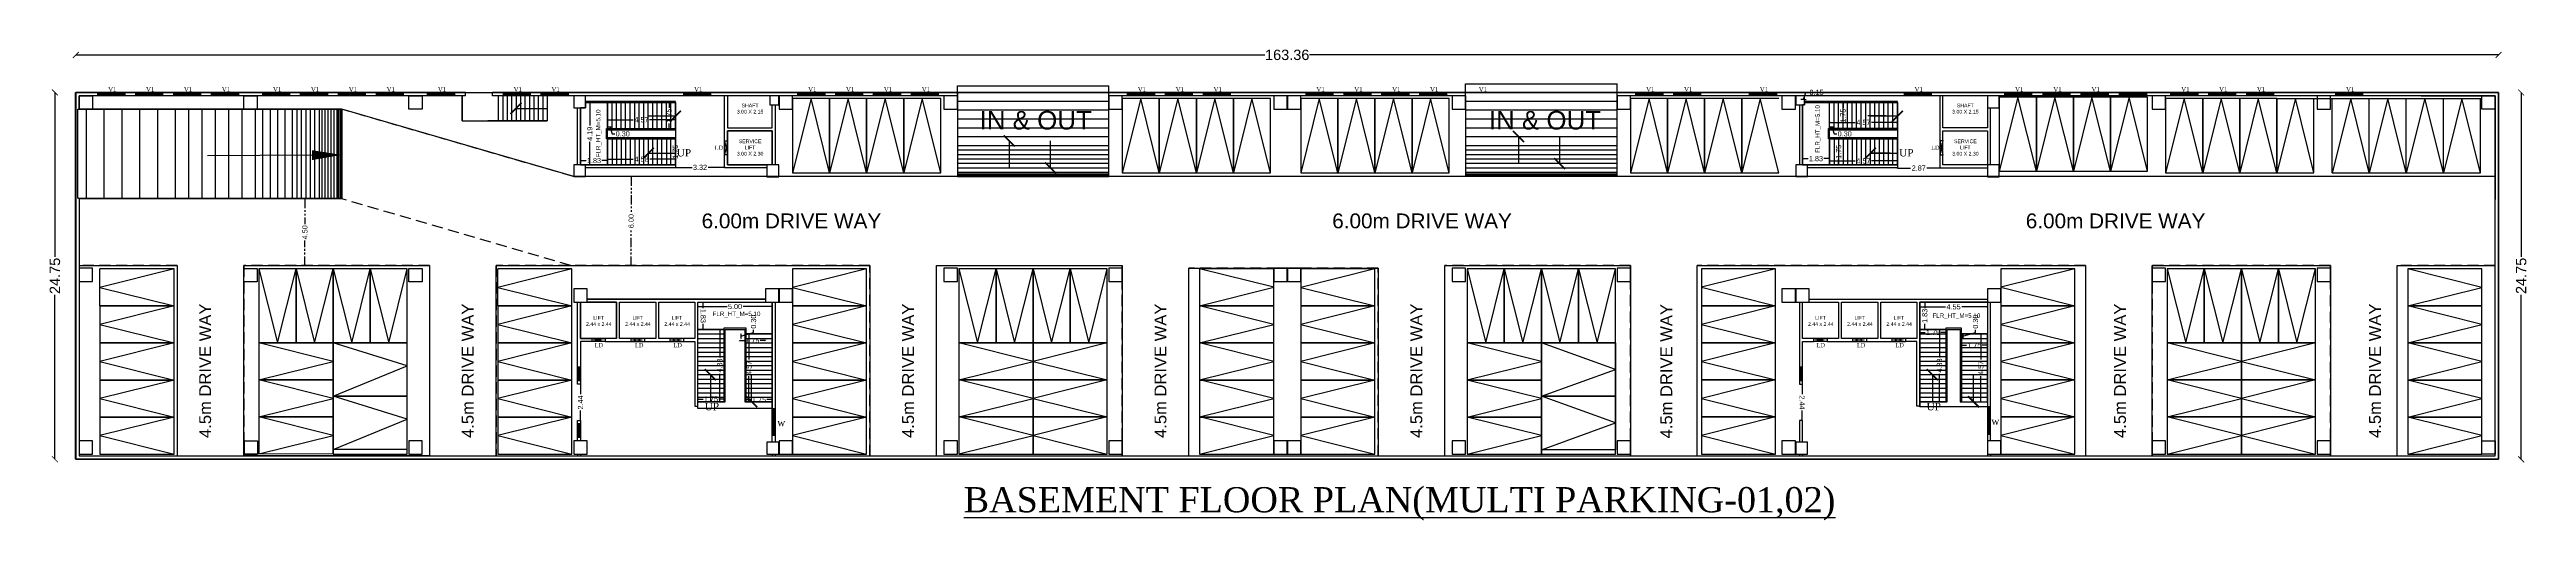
# Model space of a CAD drawing. Header units: metres. Extents: x 3229 to 14086, y -2906 to 1156.
# Drawn here: x 13638.9 to 13805.9, y -2792.1 to -2760.3 of the extents above; entities that cross this region are included whole.
import ezdxf

# ---------------------------------------------------------------- set-up
doc = ezdxf.new("R2010")
doc.units = ezdxf.units.M
doc.header["$MEASUREMENT"] = 0
doc.linetypes.add('( Hidden )', pattern=[0.375, 0.25, -0.125])
doc.linetypes.add('PHANTOM2', pattern=[1.25, 0.625, -0.125, 0.125, -0.125, 0.125, -0.125])
for name, color, linetype in [('BLK_1_FLR_-1_BLT_UP_AREA', 18, 'Continuous'), ('BLK_1_FLR_-1_BLT_UP_AREA_DEDUCT', 18, 'Continuous'), ('BLK_1_FLR_-1_EXIT_WIDTH_STAIR', 1, 'Continuous'), ('BLK_1_FLR_-1_FIRESTAIR_1', 1, 'Continuous'), ('BLK_1_FLR_-1_FIRESTAIR_1_FLIGHT_1', 7, 'Continuous'), ('BLK_1_FLR_-1_FIRESTAIR_1_LANDING_1', 7, 'Continuous'), ('BLK_1_FLR_-1_LIFT_1', 30, 'Continuous'), ('BLK_1_FLR_-1_LIFT_2', 30, 'Continuous'), ('BLK_1_FLR_-1_LIFT_3', 30, 'Continuous'), ('BLK_1_FLR_-1_LIFT_4', 30, 'Continuous'), ('BLK_1_FLR_-1_LIFT_5', 30, 'Continuous'), ('BLK_1_FLR_-1_LIFT_6', 30, 'Continuous'), ('BLK_1_FLR_-1_LIFT_7', 30, 'Continuous'), ('BLK_1_FLR_-1_LIFT_8', 30, 'Continuous'), ('BLK_1_FLR_-1_STAIR_1', 1, 'Continuous'), ('BLK_1_FLR_-1_STAIR_1_FLIGHT_1', 7, 'Continuous'), ('BLK_1_FLR_-1_STAIR_1_LANDING_1', 7, 'Continuous'), ('BLK_1_FLR_-1_STAIR_2', 1, 'Continuous'), ('BLK_1_FLR_-1_STAIR_2_FLIGHT_1', 7, 'Continuous'), ('BLK_1_FLR_-1_STAIR_2_LANDING_1', 7, 'Continuous'), ('BLK_1_FLR_-1_STAIR_3', 1, 'Continuous'), ('BLK_1_FLR_-1_STAIR_3_FLIGHT_1', 7, 'Continuous'), ('BLK_1_FLR_-1_STAIR_3_LANDING_1', 7, 'Continuous'), ('BLK_1_LVL_1_MULTI_PARKING', 19, 'Continuous'), ('DRIVE_WAY', 254, 'Continuous')]:
    doc.layers.add(name, color=color, linetype=linetype)
doc.styles.add('arial', font='arial.ttf', dxfattribs={"height": 0.35})
doc.styles.add('rs4', font='arial.ttf')
doc.styles.get("Standard").update_dxf_attribs({"font": 'arial.ttf'})
doc.styles.add('TIMES NEW ROMAN', font='times.ttf')
doc.dimstyles.get("Standard").update_dxf_attribs({"dimtxt": 0.3, "dimasz": 0.2, "dimexe": 0.1, "dimexo": 0.3, "dimgap": 0.09, "dimtad": 1, "dimzin": 0, "dimdsep": 46, "dimtxsty": 'Standard', "dimblk": 'ARCHTICK', "dimcen": 0.09, "dimdle": 0.1, "dimadec": 0, "dimazin": 0, "dimtfac": 1, "dimtofl": 0, "dimtmove": 2, "dimatfit": 0, "dimldrblk": 'ARCHTICK', "dimfxl": 0, "dimtolj": 1, "dimtzin": 0, "dimarcsym": 0})
doc.dimstyles.new('Standard3', dxfattribs={"dimtxt": 0.35, "dimasz": 0.1, "dimexe": 0.18, "dimexo": 0.0625, "dimgap": 0.09, "dimtad": 0, "dimzin": 0, "dimdsep": 46, "dimtxsty": 'arial', "dimblk": 'ARCHTICK', "dimcen": 0.09, "dimse1": 1, "dimse2": 1, "dimadec": 0, "dimazin": 0, "dimtfac": 1, "dimtofl": 0, "dimtmove": 1, "dimatfit": 3, "dimfxl": 0, "dimtolj": 1, "dimtzin": 0, "dimarcsym": 0})

# ---------------------------------------------------------------- blocks, each defined once
blk = doc.blocks.new('_ArchTick')
at = {"color": 0, "linetype": 'ByBlock', "const_width": 0.15}
blk.add_lwpolyline([(-0.5, -0.5), (0.5, 0.5)], dxfattribs=at)
blk = doc.blocks.new('*D7')
at = {"color": 0, "lineweight": -2}
for p, q in [((13805.59, -2763.19), (13805.59, -2774.28)), ((13805.59, -2787.94), (13805.59, -2776.84))]:
    blk.add_line(p, q, dxfattribs=at)
at = {"layer": 'DefPoints', "color": 0}
for p in [(13804.07, -2763.19), (13804.07, -2787.94), (13805.59, -2787.94)]:
    blk.add_point(p, dxfattribs=at)
at = {"color": 0, "lineweight": -2, "xscale": 0.4, "yscale": 0.4, "zscale": 0.4}
for p, rotation in [((13805.59, -2763.19), 90), ((13805.59, -2787.94), 270)]:
    blk.add_blockref('_ArchTick', p, dxfattribs=dict(at, rotation=rotation))
at = {"color": 0, "insert": (13805.59, -2775.56), "char_height": 0.35, "attachment_point": 5, "rotation": 90, "style": 'arial'}
blk.add_mtext('\\A1;{\\H2x;24.75}', dxfattribs=at)
blk = doc.blocks.new('*D23')
at = {"color": 0, "lineweight": -2}
for p, q in [((13676.57, -2765.51), (13676.87, -2765.51)), ((13676.72, -2765.51), (13676.87, -2765.98)), ((13676.87, -2765.98), (13677.05, -2765.98))]:
    blk.add_line(p, q, dxfattribs=at)
at = {"layer": 'DefPoints', "color": 0}
for p in [(13676.87, -2765.51), (13676.57, -2766.31), (13676.87, -2766.31)]:
    blk.add_point(p, dxfattribs=at)
at = {"color": 0, "lineweight": -2, "xscale": 0.1, "yscale": 0.1, "zscale": 0.1}
for p, rotation in [((13676.57, -2765.51), 179.996489194572), ((13676.87, -2765.51), 359.9964891945721)]:
    blk.add_blockref('_ArchTick', p, dxfattribs=dict(at, rotation=rotation))
at = {"color": 0, "insert": (13677.59, -2765.98), "char_height": 0.35, "attachment_point": 5, "rotation": 359.9965, "style": 'arial'}
blk.add_mtext('\\A1;0.30', dxfattribs=at)
blk = doc.blocks.new('*D24')
at = {"color": 0, "lineweight": -2}
for p, q in [((13758.96, -2765.51), (13759.26, -2765.51)), ((13759.11, -2765.51), (13759.26, -2765.98)), ((13759.26, -2765.98), (13759.44, -2765.98))]:
    blk.add_line(p, q, dxfattribs=at)
at = {"layer": 'DefPoints', "color": 0}
for p in [(13759.26, -2765.51), (13758.96, -2766.31), (13759.26, -2766.31)]:
    blk.add_point(p, dxfattribs=at)
at = {"color": 0, "lineweight": -2, "xscale": 0.1, "yscale": 0.1, "zscale": 0.1}
for p, rotation in [((13758.96, -2765.51), 179.996489194572), ((13759.26, -2765.51), 359.9964891945721)]:
    blk.add_blockref('_ArchTick', p, dxfattribs=dict(at, rotation=rotation))
at = {"color": 0, "insert": (13759.98, -2765.98), "char_height": 0.35, "attachment_point": 5, "rotation": 359.9965, "style": 'arial'}
blk.add_mtext('\\A1;0.30', dxfattribs=at)
blk = doc.blocks.new('*D25')
at = {"color": 0, "lineweight": -2}
for p, q in [((13767.95, -2779.63), (13768.8, -2779.38)), ((13767.95, -2779.48), (13767.95, -2779.78)), ((13768.8, -2779.38), (13768.8, -2779.2))]:
    blk.add_line(p, q, dxfattribs=at)
at = {"layer": 'DefPoints', "color": 0}
for p in [(13767.85, -2779.48), (13767.85, -2779.78), (13767.95, -2779.78)]:
    blk.add_point(p, dxfattribs=at)
at = {"color": 0, "lineweight": -2, "xscale": 0.1, "yscale": 0.1, "zscale": 0.1}
for p, rotation in [((13767.95, -2779.48), 90), ((13767.95, -2779.78), 270)]:
    blk.add_blockref('_ArchTick', p, dxfattribs=dict(at, rotation=rotation))
at = {"color": 0, "insert": (13768.8, -2778.65), "char_height": 0.35, "attachment_point": 5, "rotation": 90, "style": 'arial'}
blk.add_mtext('\\A1;0.30', dxfattribs=at)
blk = doc.blocks.new('*D26')
at = {"color": 0, "lineweight": -2}
for p, q in [((13685.56, -2779.63), (13686.41, -2779.38)), ((13685.56, -2779.48), (13685.56, -2779.78)), ((13686.41, -2779.38), (13686.41, -2779.2))]:
    blk.add_line(p, q, dxfattribs=at)
at = {"layer": 'DefPoints', "color": 0}
for p in [(13685.46, -2779.48), (13685.46, -2779.78), (13685.56, -2779.78)]:
    blk.add_point(p, dxfattribs=at)
at = {"color": 0, "lineweight": -2, "xscale": 0.1, "yscale": 0.1, "zscale": 0.1}
for p, rotation in [((13685.56, -2779.48), 90), ((13685.56, -2779.78), 270)]:
    blk.add_blockref('_ArchTick', p, dxfattribs=dict(at, rotation=rotation))
at = {"color": 0, "insert": (13686.41, -2778.65), "char_height": 0.35, "attachment_point": 5, "rotation": 90, "style": 'arial'}
blk.add_mtext('\\A1;0.30', dxfattribs=at)
blk = doc.blocks.new('*D27')
at = {"color": 0, "lineweight": -2}
for p, q in [((13685.46, -2779.92), (13685.8, -2779.92)), ((13687.21, -2779.92), (13686.86, -2779.92))]:
    blk.add_line(p, q, dxfattribs=at)
at = {"layer": 'DefPoints', "color": 0}
for p in [(13685.46, -2779.48), (13687.21, -2779.48), (13687.21, -2779.92)]:
    blk.add_point(p, dxfattribs=at)
at = {"color": 0, "lineweight": -2, "xscale": 0.1, "yscale": 0.1, "zscale": 0.1, "rotation": 180}
blk.add_blockref('_ArchTick', (13685.46, -2779.92), dxfattribs=at)
at = {"color": 0, "lineweight": -2, "xscale": 0.1, "yscale": 0.1, "zscale": 0.1}
blk.add_blockref('_ArchTick', (13687.21, -2779.92), dxfattribs=at)
at = {"color": 0, "insert": (13686.33, -2779.92), "char_height": 0.35, "attachment_point": 5, "style": 'arial'}
blk.add_mtext('\\A1;1.75', dxfattribs=at)
blk = doc.blocks.new('*D65')
at = {"layer": 'BLK_1_FLR_-1_STAIR_1_FLIGHT_1', "color": 0, "lineweight": -2}
for p, q in [((13682.66, -2783.87), (13683.01, -2783.87)), ((13684.41, -2783.87), (13684.07, -2783.87))]:
    blk.add_line(p, q, dxfattribs=at)
at = {"layer": 'DefPoints', "color": 0}
for p in [(13682.66, -2783.87), (13682.66, -2784.05), (13684.41, -2784.05)]:
    blk.add_point(p, dxfattribs=at)
at = {"layer": 'BLK_1_FLR_-1_STAIR_1_FLIGHT_1', "color": 0, "lineweight": -2, "xscale": 0.1, "yscale": 0.1, "zscale": 0.1, "rotation": 180}
blk.add_blockref('_ArchTick', (13682.66, -2783.87), dxfattribs=at)
at = {"layer": 'BLK_1_FLR_-1_STAIR_1_FLIGHT_1', "color": 0, "lineweight": -2, "xscale": 0.1, "yscale": 0.1, "zscale": 0.1}
blk.add_blockref('_ArchTick', (13684.41, -2783.87), dxfattribs=at)
at = {"layer": 'BLK_1_FLR_-1_STAIR_1_FLIGHT_1', "color": 0, "insert": (13683.54, -2783.87), "char_height": 0.35, "attachment_point": 5, "style": 'arial'}
blk.add_mtext('\\A1;1.75', dxfattribs=at)
blk = doc.blocks.new('*D66')
at = {"layer": 'BLK_1_FLR_-1_STAIR_1_FLIGHT_1', "color": 0, "lineweight": -2}
for p, q in [((13684.13, -2779.17), (13684.13, -2781.06)), ((13684.13, -2784.05), (13684.13, -2782.16))]:
    blk.add_line(p, q, dxfattribs=at)
at = {"layer": 'DefPoints', "color": 0}
for p in [(13684.13, -2779.17), (13684.41, -2779.17), (13684.41, -2784.05)]:
    blk.add_point(p, dxfattribs=at)
at = {"layer": 'BLK_1_FLR_-1_STAIR_1_FLIGHT_1', "color": 0, "lineweight": -2, "xscale": 0.1, "yscale": 0.1, "zscale": 0.1}
for p, rotation in [((13684.13, -2779.17), 90), ((13684.13, -2784.05), 270)]:
    blk.add_blockref('_ArchTick', p, dxfattribs=dict(at, rotation=rotation))
at = {"layer": 'BLK_1_FLR_-1_STAIR_1_FLIGHT_1', "color": 0, "insert": (13684.13, -2781.61), "char_height": 0.35, "attachment_point": 5, "rotation": 90, "style": 'arial'}
blk.add_mtext('\\A1;4.88', dxfattribs=at)
blk = doc.blocks.new('*D67')
at = {"layer": 'BLK_1_FLR_-1_STAIR_1_FLIGHT_1', "color": 0, "lineweight": -2}
for p, q in [((13686.1, -2779.48), (13686.1, -2781.21)), ((13686.1, -2784.05), (13686.1, -2782.32))]:
    blk.add_line(p, q, dxfattribs=at)
at = {"layer": 'DefPoints', "color": 0}
for p in [(13685.91, -2779.48), (13685.91, -2784.05), (13686.1, -2784.05)]:
    blk.add_point(p, dxfattribs=at)
at = {"layer": 'BLK_1_FLR_-1_STAIR_1_FLIGHT_1', "color": 0, "lineweight": -2, "xscale": 0.1, "yscale": 0.1, "zscale": 0.1}
for p, rotation in [((13686.1, -2779.48), 90), ((13686.1, -2784.05), 270)]:
    blk.add_blockref('_ArchTick', p, dxfattribs=dict(at, rotation=rotation))
at = {"layer": 'BLK_1_FLR_-1_STAIR_1_FLIGHT_1', "color": 0, "insert": (13686.1, -2781.77), "char_height": 0.35, "attachment_point": 5, "rotation": 90, "style": 'arial'}
blk.add_mtext('\\A1;4.57', dxfattribs=at)
blk = doc.blocks.new('*D68')
at = {"layer": 'BLK_1_FLR_-1_STAIR_1_FLIGHT_1', "color": 0, "lineweight": -2}
for p, q in [((13685.91, -2783.91), (13686.25, -2783.91)), ((13687.66, -2783.91), (13687.31, -2783.91))]:
    blk.add_line(p, q, dxfattribs=at)
at = {"layer": 'DefPoints', "color": 0}
for p in [(13687.66, -2783.91), (13685.91, -2784.05), (13687.66, -2784.05)]:
    blk.add_point(p, dxfattribs=at)
at = {"layer": 'BLK_1_FLR_-1_STAIR_1_FLIGHT_1', "color": 0, "lineweight": -2, "xscale": 0.1, "yscale": 0.1, "zscale": 0.1, "rotation": 180}
blk.add_blockref('_ArchTick', (13685.91, -2783.91), dxfattribs=at)
at = {"layer": 'BLK_1_FLR_-1_STAIR_1_FLIGHT_1', "color": 0, "lineweight": -2, "xscale": 0.1, "yscale": 0.1, "zscale": 0.1}
blk.add_blockref('_ArchTick', (13687.66, -2783.91), dxfattribs=at)
at = {"layer": 'BLK_1_FLR_-1_STAIR_1_FLIGHT_1', "color": 0, "insert": (13686.78, -2783.91), "char_height": 0.35, "attachment_point": 5, "style": 'arial'}
blk.add_mtext('\\A1;1.75', dxfattribs=at)
blk = doc.blocks.new('*D69')
at = {"layer": 'BLK_1_FLR_-1_STAIR_2_FLIGHT_1', "color": 0, "lineweight": -2}
for p, q in [((13676.57, -2765.03), (13678.3, -2765.03)), ((13681.14, -2765.03), (13679.4, -2765.03))]:
    blk.add_line(p, q, dxfattribs=at)
at = {"layer": 'DefPoints', "color": 0}
for p in [(13676.57, -2765.03), (13676.57, -2765.63), (13681.14, -2765.63)]:
    blk.add_point(p, dxfattribs=at)
at = {"layer": 'BLK_1_FLR_-1_STAIR_2_FLIGHT_1', "color": 0, "lineweight": -2, "xscale": 0.1, "yscale": 0.1, "zscale": 0.1, "rotation": 180}
blk.add_blockref('_ArchTick', (13676.57, -2765.03), dxfattribs=at)
at = {"layer": 'BLK_1_FLR_-1_STAIR_2_FLIGHT_1', "color": 0, "lineweight": -2, "xscale": 0.1, "yscale": 0.1, "zscale": 0.1}
blk.add_blockref('_ArchTick', (13681.14, -2765.03), dxfattribs=at)
at = {"layer": 'BLK_1_FLR_-1_STAIR_2_FLIGHT_1', "color": 0, "insert": (13678.85, -2765.03), "char_height": 0.35, "attachment_point": 5, "style": 'arial'}
blk.add_mtext('\\A1;4.57', dxfattribs=at)
blk = doc.blocks.new('*D70')
at = {"layer": 'BLK_1_FLR_-1_STAIR_2_FLIGHT_1', "color": 0, "lineweight": -2}
for p, q in [((13681.14, -2766.31), (13681.14, -2766.66)), ((13681.14, -2768.07), (13681.14, -2767.72))]:
    blk.add_line(p, q, dxfattribs=at)
at = {"layer": 'DefPoints', "color": 0}
for p in [(13681.14, -2766.31), (13681.14, -2768.07), (13681.14, -2768.07)]:
    blk.add_point(p, dxfattribs=at)
at = {"layer": 'BLK_1_FLR_-1_STAIR_2_FLIGHT_1', "color": 0, "lineweight": -2, "xscale": 0.1, "yscale": 0.1, "zscale": 0.1}
for p, rotation in [((13681.14, -2766.31), 90), ((13681.14, -2768.07), 270)]:
    blk.add_blockref('_ArchTick', p, dxfattribs=dict(at, rotation=rotation))
at = {"layer": 'BLK_1_FLR_-1_STAIR_2_FLIGHT_1', "color": 0, "insert": (13681.14, -2767.19), "char_height": 0.35, "attachment_point": 5, "rotation": 90, "style": 'arial'}
blk.add_mtext('\\A1;1.75', dxfattribs=at)
blk = doc.blocks.new('*D71')
at = {"layer": 'BLK_1_FLR_-1_STAIR_2_FLIGHT_1', "color": 0, "lineweight": -2}
for p, q in [((13676.57, -2767.69), (13678.3, -2767.69)), ((13681.14, -2767.69), (13679.41, -2767.69))]:
    blk.add_line(p, q, dxfattribs=at)
at = {"layer": 'DefPoints', "color": 0}
for p in [(13676.57, -2767.69), (13676.57, -2768.07), (13681.14, -2768.07)]:
    blk.add_point(p, dxfattribs=at)
at = {"layer": 'BLK_1_FLR_-1_STAIR_2_FLIGHT_1', "color": 0, "lineweight": -2, "xscale": 0.1, "yscale": 0.1, "zscale": 0.1}
for p, rotation in [((13676.57, -2767.69), 179.9964891764311), ((13681.14, -2767.69), 359.9964891764312)]:
    blk.add_blockref('_ArchTick', p, dxfattribs=dict(at, rotation=rotation))
at = {"layer": 'BLK_1_FLR_-1_STAIR_2_FLIGHT_1', "color": 0, "insert": (13678.86, -2767.69), "char_height": 0.35, "attachment_point": 5, "rotation": 359.9965, "style": 'arial'}
blk.add_mtext('\\A1;4.58', dxfattribs=at)
blk = doc.blocks.new('*D72')
at = {"layer": 'BLK_1_FLR_-1_STAIR_3_FLIGHT_1', "color": 0, "lineweight": -2, "ltscale": 0.2}
for p, q in [((13767.85, -2780.24), (13768.19, -2780.24)), ((13769.6, -2780.24), (13769.25, -2780.24))]:
    blk.add_line(p, q, dxfattribs=at)
at = {"layer": 'DefPoints', "color": 0, "ltscale": 0.2}
for p in [(13767.85, -2780.09), (13767.85, -2780.24), (13769.6, -2780.09)]:
    blk.add_point(p, dxfattribs=at)
at = {"layer": 'BLK_1_FLR_-1_STAIR_3_FLIGHT_1', "color": 0, "lineweight": -2, "ltscale": 0.2, "xscale": 0.1, "yscale": 0.1, "zscale": 0.1, "rotation": 180}
blk.add_blockref('_ArchTick', (13767.85, -2780.24), dxfattribs=at)
at = {"layer": 'BLK_1_FLR_-1_STAIR_3_FLIGHT_1', "color": 0, "lineweight": -2, "ltscale": 0.2, "xscale": 0.1, "yscale": 0.1, "zscale": 0.1}
blk.add_blockref('_ArchTick', (13769.6, -2780.24), dxfattribs=at)
at = {"layer": 'BLK_1_FLR_-1_STAIR_3_FLIGHT_1', "color": 0, "ltscale": 0.2, "insert": (13768.72, -2780.24), "char_height": 0.35, "attachment_point": 5, "style": 'arial'}
blk.add_mtext('\\A1;1.75', dxfattribs=at)
blk = doc.blocks.new('*D73')
at = {"layer": 'BLK_1_FLR_-1_STAIR_3_FLIGHT_1', "color": 0, "lineweight": -2, "ltscale": 0.2}
for p, q in [((13769.16, -2779.48), (13769.16, -2781.21)), ((13769.16, -2784.05), (13769.16, -2782.32))]:
    blk.add_line(p, q, dxfattribs=at)
at = {"layer": 'DefPoints', "color": 0, "ltscale": 0.2}
for p in [(13769.6, -2779.48), (13769.16, -2784.05), (13769.6, -2784.05)]:
    blk.add_point(p, dxfattribs=at)
at = {"layer": 'BLK_1_FLR_-1_STAIR_3_FLIGHT_1', "color": 0, "lineweight": -2, "ltscale": 0.2, "xscale": 0.1, "yscale": 0.1, "zscale": 0.1}
for p, rotation in [((13769.16, -2779.48), 90), ((13769.16, -2784.05), 270)]:
    blk.add_blockref('_ArchTick', p, dxfattribs=dict(at, rotation=rotation))
at = {"layer": 'BLK_1_FLR_-1_STAIR_3_FLIGHT_1', "color": 0, "ltscale": 0.2, "insert": (13769.16, -2781.77), "char_height": 0.35, "attachment_point": 5, "rotation": 90, "style": 'arial'}
blk.add_mtext('\\A1;4.57', dxfattribs=at)
blk = doc.blocks.new('*D74')
at = {"layer": 'BLK_1_FLR_-1_STAIR_3_FLIGHT_1', "color": 0, "lineweight": -2, "ltscale": 0.2}
for p, q in [((13765.05, -2779.38), (13765.4, -2779.38)), ((13766.8, -2779.38), (13766.46, -2779.38))]:
    blk.add_line(p, q, dxfattribs=at)
at = {"layer": 'DefPoints', "color": 0, "ltscale": 0.2}
for p in [(13765.05, -2779.17), (13765.05, -2779.38), (13766.8, -2779.17)]:
    blk.add_point(p, dxfattribs=at)
at = {"layer": 'BLK_1_FLR_-1_STAIR_3_FLIGHT_1', "color": 0, "lineweight": -2, "ltscale": 0.2, "xscale": 0.1, "yscale": 0.1, "zscale": 0.1, "rotation": 180}
blk.add_blockref('_ArchTick', (13765.05, -2779.38), dxfattribs=at)
at = {"layer": 'BLK_1_FLR_-1_STAIR_3_FLIGHT_1', "color": 0, "lineweight": -2, "ltscale": 0.2, "xscale": 0.1, "yscale": 0.1, "zscale": 0.1}
blk.add_blockref('_ArchTick', (13766.8, -2779.38), dxfattribs=at)
at = {"layer": 'BLK_1_FLR_-1_STAIR_3_FLIGHT_1', "color": 0, "ltscale": 0.2, "insert": (13765.93, -2779.38), "char_height": 0.35, "attachment_point": 5, "style": 'arial'}
blk.add_mtext('\\A1;1.75', dxfattribs=at)
blk = doc.blocks.new('*D75')
at = {"layer": 'BLK_1_FLR_-1_STAIR_3_FLIGHT_1', "color": 0, "lineweight": -2, "ltscale": 0.2}
for p, q in [((13766.37, -2779.17), (13766.37, -2781.06)), ((13766.37, -2784.05), (13766.37, -2782.16))]:
    blk.add_line(p, q, dxfattribs=at)
at = {"layer": 'DefPoints', "color": 0, "ltscale": 0.2}
for p in [(13766.8, -2779.17), (13766.37, -2784.05), (13766.8, -2784.05)]:
    blk.add_point(p, dxfattribs=at)
at = {"layer": 'BLK_1_FLR_-1_STAIR_3_FLIGHT_1', "color": 0, "lineweight": -2, "ltscale": 0.2, "xscale": 0.1, "yscale": 0.1, "zscale": 0.1}
for p, rotation in [((13766.37, -2779.17), 90), ((13766.37, -2784.05), 270)]:
    blk.add_blockref('_ArchTick', p, dxfattribs=dict(at, rotation=rotation))
at = {"layer": 'BLK_1_FLR_-1_STAIR_3_FLIGHT_1', "color": 0, "ltscale": 0.2, "insert": (13766.37, -2781.61), "char_height": 0.35, "attachment_point": 5, "rotation": 90, "style": 'arial'}
blk.add_mtext('\\A1;4.88', dxfattribs=at)
blk = doc.blocks.new('*D76')
at = {"layer": 'BLK_1_FLR_-1_FIRESTAIR_1_FLIGHT_1', "color": 0, "lineweight": -2}
for p, q in [((13759.87, -2763.87), (13759.87, -2764.22)), ((13759.87, -2765.63), (13759.87, -2765.28))]:
    blk.add_line(p, q, dxfattribs=at)
at = {"layer": 'DefPoints', "color": 0}
for p in [(13759.87, -2763.87), (13759.87, -2765.63), (13759.87, -2765.63)]:
    blk.add_point(p, dxfattribs=at)
at = {"layer": 'BLK_1_FLR_-1_FIRESTAIR_1_FLIGHT_1', "color": 0, "lineweight": -2, "xscale": 0.1, "yscale": 0.1, "zscale": 0.1}
for p, rotation in [((13759.87, -2763.87), 90), ((13759.87, -2765.63), 270)]:
    blk.add_blockref('_ArchTick', p, dxfattribs=dict(at, rotation=rotation))
at = {"layer": 'BLK_1_FLR_-1_FIRESTAIR_1_FLIGHT_1', "color": 0, "insert": (13759.87, -2764.75), "char_height": 0.35, "attachment_point": 5, "rotation": 90, "style": 'arial'}
blk.add_mtext('\\A1;1.75', dxfattribs=at)
blk = doc.blocks.new('*D77')
at = {"layer": 'BLK_1_FLR_-1_FIRESTAIR_1_FLIGHT_1', "color": 0, "lineweight": -2}
for p, q in [((13758.96, -2765.21), (13760.69, -2765.21)), ((13763.52, -2765.21), (13761.79, -2765.21))]:
    blk.add_line(p, q, dxfattribs=at)
at = {"layer": 'DefPoints', "color": 0}
for p in [(13763.52, -2765.21), (13758.96, -2765.63), (13763.52, -2765.63)]:
    blk.add_point(p, dxfattribs=at)
at = {"layer": 'BLK_1_FLR_-1_FIRESTAIR_1_FLIGHT_1', "color": 0, "lineweight": -2, "xscale": 0.1, "yscale": 0.1, "zscale": 0.1, "rotation": 180}
blk.add_blockref('_ArchTick', (13758.96, -2765.21), dxfattribs=at)
at = {"layer": 'BLK_1_FLR_-1_FIRESTAIR_1_FLIGHT_1', "color": 0, "lineweight": -2, "xscale": 0.1, "yscale": 0.1, "zscale": 0.1}
blk.add_blockref('_ArchTick', (13763.52, -2765.21), dxfattribs=at)
at = {"layer": 'BLK_1_FLR_-1_FIRESTAIR_1_FLIGHT_1', "color": 0, "insert": (13761.24, -2765.21), "char_height": 0.35, "attachment_point": 5, "style": 'arial'}
blk.add_mtext('\\A1;4.57', dxfattribs=at)
blk = doc.blocks.new('*D78')
at = {"layer": 'BLK_1_FLR_-1_FIRESTAIR_1_FLIGHT_1', "color": 0, "lineweight": -2}
for p, q in [((13759.57, -2766.31), (13759.57, -2766.66)), ((13759.57, -2768.07), (13759.57, -2767.72))]:
    blk.add_line(p, q, dxfattribs=at)
at = {"layer": 'DefPoints', "color": 0}
for p in [(13759.57, -2766.31), (13759.57, -2768.07), (13759.57, -2768.07)]:
    blk.add_point(p, dxfattribs=at)
at = {"layer": 'BLK_1_FLR_-1_FIRESTAIR_1_FLIGHT_1', "color": 0, "lineweight": -2, "xscale": 0.1, "yscale": 0.1, "zscale": 0.1}
for p, rotation in [((13759.57, -2766.31), 89.99648919452545), ((13759.57, -2768.07), 269.9964891945255)]:
    blk.add_blockref('_ArchTick', p, dxfattribs=dict(at, rotation=rotation))
at = {"layer": 'BLK_1_FLR_-1_FIRESTAIR_1_FLIGHT_1', "color": 0, "insert": (13759.57, -2767.19), "char_height": 0.35, "attachment_point": 5, "rotation": 89.9965, "style": 'arial'}
blk.add_mtext('\\A1;1.75', dxfattribs=at)
blk = doc.blocks.new('*D79')
at = {"layer": 'BLK_1_FLR_-1_FIRESTAIR_1_FLIGHT_1', "color": 0, "lineweight": -2}
for p, q in [((13758.96, -2767.81), (13760.69, -2767.81)), ((13763.53, -2767.81), (13761.79, -2767.81))]:
    blk.add_line(p, q, dxfattribs=at)
at = {"layer": 'DefPoints', "color": 0}
for p in [(13758.96, -2768.07), (13763.53, -2767.81), (13763.53, -2768.07)]:
    blk.add_point(p, dxfattribs=at)
at = {"layer": 'BLK_1_FLR_-1_FIRESTAIR_1_FLIGHT_1', "color": 0, "lineweight": -2, "xscale": 0.1, "yscale": 0.1, "zscale": 0.1}
for p, rotation in [((13758.96, -2767.81), 179.9953498902747), ((13763.53, -2767.81), 359.9953498902747)]:
    blk.add_blockref('_ArchTick', p, dxfattribs=dict(at, rotation=rotation))
at = {"layer": 'BLK_1_FLR_-1_FIRESTAIR_1_FLIGHT_1', "color": 0, "insert": (13761.24, -2767.81), "char_height": 0.35, "attachment_point": 5, "rotation": 359.9953, "style": 'arial'}
blk.add_mtext('\\A1;4.57', dxfattribs=at)
blk = doc.blocks.new('*D110')
at = {"layer": 'BLK_1_FLR_-1_STAIR_1_LANDING_1', "color": 0, "lineweight": -2}
for p, q in [((13682.66, -2777.63), (13684.62, -2777.63)), ((13687.66, -2777.63), (13685.7, -2777.63))]:
    blk.add_line(p, q, dxfattribs=at)
at = {"layer": 'DefPoints', "color": 0}
for p in [(13682.66, -2777.34), (13687.66, -2777.34), (13687.66, -2777.63)]:
    blk.add_point(p, dxfattribs=at)
at = {"layer": 'BLK_1_FLR_-1_STAIR_1_LANDING_1', "color": 0, "lineweight": -2, "xscale": 0.1, "yscale": 0.1, "zscale": 0.1, "rotation": 180}
blk.add_blockref('_ArchTick', (13682.66, -2777.63), dxfattribs=at)
at = {"layer": 'BLK_1_FLR_-1_STAIR_1_LANDING_1', "color": 0, "lineweight": -2, "xscale": 0.1, "yscale": 0.1, "zscale": 0.1}
blk.add_blockref('_ArchTick', (13687.66, -2777.63), dxfattribs=at)
at = {"layer": 'BLK_1_FLR_-1_STAIR_1_LANDING_1', "color": 0, "insert": (13685.16, -2777.63), "char_height": 0.35, "attachment_point": 5, "style": 'arial'}
blk.add_mtext('\\A1;5.00', dxfattribs=at)
blk = doc.blocks.new('*D111')
at = {"layer": 'BLK_1_FLR_-1_STAIR_1_LANDING_1', "color": 0, "lineweight": -2}
for p, q in [((13683, -2777.34), (13683, -2777.73)), ((13683.01, -2779.17), (13683.01, -2778.79))]:
    blk.add_line(p, q, dxfattribs=at)
at = {"layer": 'DefPoints', "color": 0}
for p in [(13682.66, -2777.34), (13683, -2777.34), (13682.66, -2779.17)]:
    blk.add_point(p, dxfattribs=at)
at = {"layer": 'BLK_1_FLR_-1_STAIR_1_LANDING_1', "color": 0, "lineweight": -2, "xscale": 0.1, "yscale": 0.1, "zscale": 0.1}
for p, rotation in [((13683, -2777.34), 90.05057263460154), ((13683.01, -2779.17), 270.0505726346015)]:
    blk.add_blockref('_ArchTick', p, dxfattribs=dict(at, rotation=rotation))
at = {"layer": 'BLK_1_FLR_-1_STAIR_1_LANDING_1', "color": 0, "insert": (13683.01, -2778.26), "char_height": 0.35, "attachment_point": 5, "rotation": 270.0506, "style": 'arial'}
blk.add_mtext('\\A1;1.83', dxfattribs=at)
blk = doc.blocks.new('*D112')
at = {"layer": 'BLK_1_FLR_-1_STAIR_2_LANDING_1', "color": 0, "lineweight": -2}
for p, q in [((13675.37, -2763.87), (13675.37, -2765.42)), ((13675.37, -2768.07), (13675.37, -2766.52))]:
    blk.add_line(p, q, dxfattribs=at)
at = {"layer": 'DefPoints', "color": 0}
for p in [(13675.09, -2763.87), (13675.37, -2763.87), (13675.09, -2768.07)]:
    blk.add_point(p, dxfattribs=at)
at = {"layer": 'BLK_1_FLR_-1_STAIR_2_LANDING_1', "color": 0, "lineweight": -2, "xscale": 0.1, "yscale": 0.1, "zscale": 0.1}
for p, rotation in [((13675.37, -2763.87), 90), ((13675.37, -2768.07), 270)]:
    blk.add_blockref('_ArchTick', p, dxfattribs=dict(at, rotation=rotation))
at = {"layer": 'BLK_1_FLR_-1_STAIR_2_LANDING_1', "color": 0, "insert": (13675.37, -2765.97), "char_height": 0.35, "attachment_point": 5, "rotation": 90, "style": 'arial'}
blk.add_mtext('\\A1;4.19', dxfattribs=at)
blk = doc.blocks.new('*D113')
at = {"layer": 'BLK_1_FLR_-1_STAIR_3_LANDING_1', "color": 0, "lineweight": -2}
for p, q in [((13765.05, -2777.65), (13766.77, -2777.65)), ((13769.6, -2777.65), (13767.88, -2777.65))]:
    blk.add_line(p, q, dxfattribs=at)
at = {"layer": 'DefPoints', "color": 0}
for p in [(13765.05, -2777.34), (13769.6, -2777.34), (13769.6, -2777.65)]:
    blk.add_point(p, dxfattribs=at)
at = {"layer": 'BLK_1_FLR_-1_STAIR_3_LANDING_1', "color": 0, "lineweight": -2, "xscale": 0.1, "yscale": 0.1, "zscale": 0.1, "rotation": 180}
blk.add_blockref('_ArchTick', (13765.05, -2777.65), dxfattribs=at)
at = {"layer": 'BLK_1_FLR_-1_STAIR_3_LANDING_1', "color": 0, "lineweight": -2, "xscale": 0.1, "yscale": 0.1, "zscale": 0.1}
blk.add_blockref('_ArchTick', (13769.6, -2777.65), dxfattribs=at)
at = {"layer": 'BLK_1_FLR_-1_STAIR_3_LANDING_1', "color": 0, "insert": (13767.32, -2777.65), "char_height": 0.35, "attachment_point": 5, "style": 'arial'}
blk.add_mtext('\\A1;4.55', dxfattribs=at)
blk = doc.blocks.new('*D114')
at = {"layer": 'BLK_1_FLR_-1_STAIR_3_LANDING_1', "color": 0, "lineweight": -2}
for p, q in [((13765.38, -2777.34), (13765.38, -2777.73)), ((13765.38, -2779.17), (13765.38, -2778.79))]:
    blk.add_line(p, q, dxfattribs=at)
at = {"layer": 'DefPoints', "color": 0}
for p in [(13765.05, -2777.34), (13765.05, -2779.17), (13765.38, -2779.17)]:
    blk.add_point(p, dxfattribs=at)
at = {"layer": 'BLK_1_FLR_-1_STAIR_3_LANDING_1', "color": 0, "lineweight": -2, "xscale": 0.1, "yscale": 0.1, "zscale": 0.1}
for p, rotation in [((13765.38, -2777.34), 90), ((13765.38, -2779.17), 270)]:
    blk.add_blockref('_ArchTick', p, dxfattribs=dict(at, rotation=rotation))
at = {"layer": 'BLK_1_FLR_-1_STAIR_3_LANDING_1', "color": 0, "insert": (13765.38, -2778.26), "char_height": 0.35, "attachment_point": 5, "rotation": 90, "style": 'arial'}
blk.add_mtext('\\A1;1.83', dxfattribs=at)
blk = doc.blocks.new('*D115')
at = {"layer": 'BLK_1_FLR_-1_FIRESTAIR_1_LANDING_1', "color": 0, "lineweight": -2}
for p, q in [((13757.13, -2763.67), (13757.03, -2763.67)), ((13757.28, -2763.67), (13757.13, -2763.67)), ((13757.2, -2763.67), (13757.35, -2763.18)), ((13757.28, -2763.67), (13757.38, -2763.67)), ((13757.35, -2763.18), (13757.53, -2763.18))]:
    blk.add_line(p, q, dxfattribs=at)
at = {"layer": 'DefPoints', "color": 0}
for p in [(13757.13, -2763.67), (13757.13, -2764.02), (13757.28, -2764.02)]:
    blk.add_point(p, dxfattribs=at)
at = {"layer": 'BLK_1_FLR_-1_FIRESTAIR_1_LANDING_1', "color": 0, "lineweight": -2, "xscale": 0.1, "yscale": 0.1, "zscale": 0.1}
blk.add_blockref('_ArchTick', (13757.13, -2763.67), dxfattribs=at)
at = {"layer": 'BLK_1_FLR_-1_FIRESTAIR_1_LANDING_1', "color": 0, "lineweight": -2, "xscale": 0.1, "yscale": 0.1, "zscale": 0.1, "rotation": 180}
blk.add_blockref('_ArchTick', (13757.28, -2763.67), dxfattribs=at)
at = {"layer": 'BLK_1_FLR_-1_FIRESTAIR_1_LANDING_1', "color": 0, "insert": (13758.08, -2763.18), "char_height": 0.35, "attachment_point": 5, "style": 'arial'}
blk.add_mtext('\\A1;0.15', dxfattribs=at)
blk = doc.blocks.new('*D118')
at = {"layer": 'BLK_1_FLR_-1_STAIR_2_LANDING_1', "color": 0, "lineweight": -2}
for p, q in [((13674.74, -2767.78), (13675.12, -2767.78)), ((13676.57, -2767.78), (13676.18, -2767.78))]:
    blk.add_line(p, q, dxfattribs=at)
at = {"layer": 'DefPoints', "color": 0}
for p in [(13674.74, -2768.07), (13676.57, -2767.78), (13676.57, -2768.07)]:
    blk.add_point(p, dxfattribs=at)
at = {"layer": 'BLK_1_FLR_-1_STAIR_2_LANDING_1', "color": 0, "lineweight": -2, "xscale": 0.1, "yscale": 0.1, "zscale": 0.1, "rotation": 180}
blk.add_blockref('_ArchTick', (13674.74, -2767.78), dxfattribs=at)
at = {"layer": 'BLK_1_FLR_-1_STAIR_2_LANDING_1', "color": 0, "lineweight": -2, "xscale": 0.1, "yscale": 0.1, "zscale": 0.1}
blk.add_blockref('_ArchTick', (13676.57, -2767.78), dxfattribs=at)
at = {"layer": 'BLK_1_FLR_-1_STAIR_2_LANDING_1', "color": 0, "insert": (13675.65, -2767.78), "char_height": 0.35, "attachment_point": 5, "style": 'arial'}
blk.add_mtext('\\A1;1.83', dxfattribs=at)
blk = doc.blocks.new('*D119')
at = {"layer": 'BLK_1_FLR_-1_STAIR_2_FLIGHT_1', "color": 0, "lineweight": -2}
for p, q in [((13680.72, -2763.87), (13680.72, -2764.22)), ((13680.72, -2765.63), (13680.72, -2765.28))]:
    blk.add_line(p, q, dxfattribs=at)
at = {"layer": 'DefPoints', "color": 0}
for p in [(13680.83, -2763.87), (13680.72, -2765.63), (13680.83, -2765.63)]:
    blk.add_point(p, dxfattribs=at)
at = {"layer": 'BLK_1_FLR_-1_STAIR_2_FLIGHT_1', "color": 0, "lineweight": -2, "xscale": 0.1, "yscale": 0.1, "zscale": 0.1}
for p, rotation in [((13680.72, -2763.87), 90), ((13680.72, -2765.63), 270)]:
    blk.add_blockref('_ArchTick', p, dxfattribs=dict(at, rotation=rotation))
at = {"layer": 'BLK_1_FLR_-1_STAIR_2_FLIGHT_1', "color": 0, "insert": (13680.72, -2764.75), "char_height": 0.35, "attachment_point": 5, "rotation": 90, "style": 'arial'}
blk.add_mtext('\\A1;1.75', dxfattribs=at)
blk = doc.blocks.new('*D120')
at = {"layer": 'BLK_1_FLR_-1_FIRESTAIR_1_LANDING_1', "color": 0, "lineweight": -2}
for p, q in [((13757.13, -2767.65), (13757.51, -2767.65)), ((13758.96, -2767.65), (13758.57, -2767.65))]:
    blk.add_line(p, q, dxfattribs=at)
at = {"layer": 'DefPoints', "color": 0}
for p in [(13757.13, -2767.65), (13757.13, -2768.07), (13758.96, -2768.07)]:
    blk.add_point(p, dxfattribs=at)
at = {"layer": 'BLK_1_FLR_-1_FIRESTAIR_1_LANDING_1', "color": 0, "lineweight": -2, "xscale": 0.1, "yscale": 0.1, "zscale": 0.1}
for p, rotation in [((13757.13, -2767.65), 179.9968031921699), ((13758.96, -2767.65), 359.99680319217)]:
    blk.add_blockref('_ArchTick', p, dxfattribs=dict(at, rotation=rotation))
at = {"layer": 'BLK_1_FLR_-1_FIRESTAIR_1_LANDING_1', "color": 0, "insert": (13758.04, -2767.65), "char_height": 0.35, "attachment_point": 5, "rotation": 359.9968, "style": 'arial'}
blk.add_mtext('\\A1;1.83', dxfattribs=at)
blk = doc.blocks.new('*D154')
at = {"layer": 'BLK_1_FLR_-1_EXIT_WIDTH_STAIR', "color": 0, "lineweight": -2}
for p, q in [((13674.74, -2782.88), (13674.74, -2783.55)), ((13674.74, -2785.32), (13674.74, -2784.64))]:
    blk.add_line(p, q, dxfattribs=at)
at = {"layer": 'DefPoints', "color": 0}
for p in [(13674.74, -2782.88), (13674.74, -2785.32), (13674.74, -2785.32)]:
    blk.add_point(p, dxfattribs=at)
at = {"layer": 'BLK_1_FLR_-1_EXIT_WIDTH_STAIR', "color": 0, "lineweight": -2, "xscale": 0.1, "yscale": 0.1, "zscale": 0.1}
for p, rotation in [((13674.74, -2782.88), 90), ((13674.74, -2785.32), 270)]:
    blk.add_blockref('_ArchTick', p, dxfattribs=dict(at, rotation=rotation))
at = {"layer": 'BLK_1_FLR_-1_EXIT_WIDTH_STAIR', "color": 0, "insert": (13674.74, -2784.1), "char_height": 0.35, "attachment_point": 5, "rotation": 90, "style": 'arial'}
blk.add_mtext('\\A1;2.44', dxfattribs=at)
blk = doc.blocks.new('*D155')
at = {"layer": 'BLK_1_FLR_-1_EXIT_WIDTH_STAIR', "color": 0, "lineweight": -2}
for p, q in [((13681.14, -2768.24), (13682.26, -2768.24)), ((13684.46, -2768.24), (13683.35, -2768.24))]:
    blk.add_line(p, q, dxfattribs=at)
at = {"layer": 'DefPoints', "color": 0}
for p in [(13681.14, -2768.24), (13681.14, -2768.27), (13684.46, -2768.27)]:
    blk.add_point(p, dxfattribs=at)
at = {"layer": 'BLK_1_FLR_-1_EXIT_WIDTH_STAIR', "color": 0, "lineweight": -2, "xscale": 0.1, "yscale": 0.1, "zscale": 0.1}
for p, rotation in [((13681.14, -2768.24), 179.9968598997485), ((13684.46, -2768.24), 359.9968598997485)]:
    blk.add_blockref('_ArchTick', p, dxfattribs=dict(at, rotation=rotation))
at = {"layer": 'BLK_1_FLR_-1_EXIT_WIDTH_STAIR', "color": 0, "insert": (13682.8, -2768.24), "char_height": 0.35, "attachment_point": 5, "rotation": 359.9969, "style": 'arial'}
blk.add_mtext('\\A1;3.32', dxfattribs=at)
blk = doc.blocks.new('*D156')
at = {"layer": 'BLK_1_FLR_-1_EXIT_WIDTH_STAIR', "color": 0, "lineweight": -2}
for p, q in [((13763.53, -2768.29), (13764.42, -2768.29)), ((13766.4, -2768.29), (13765.51, -2768.29))]:
    blk.add_line(p, q, dxfattribs=at)
at = {"layer": 'DefPoints', "color": 0}
for p in [(13763.53, -2768.27), (13763.53, -2768.29), (13766.4, -2768.27)]:
    blk.add_point(p, dxfattribs=at)
at = {"layer": 'BLK_1_FLR_-1_EXIT_WIDTH_STAIR', "color": 0, "lineweight": -2, "xscale": 0.1, "yscale": 0.1, "zscale": 0.1}
for p, rotation in [((13763.53, -2768.29), 179.9963670436833), ((13766.4, -2768.29), 359.9963670436833)]:
    blk.add_blockref('_ArchTick', p, dxfattribs=dict(at, rotation=rotation))
at = {"layer": 'BLK_1_FLR_-1_EXIT_WIDTH_STAIR', "color": 0, "insert": (13764.97, -2768.29), "char_height": 0.35, "attachment_point": 5, "rotation": 359.9964, "style": 'arial'}
blk.add_mtext('\\A1;2.87', dxfattribs=at)
blk = doc.blocks.new('*D157')
at = {"layer": 'BLK_1_FLR_-1_EXIT_WIDTH_STAIR', "color": 0, "lineweight": -2}
for p, q in [((13757.11, -2782.88), (13757.11, -2783.55)), ((13757.11, -2785.32), (13757.11, -2784.64))]:
    blk.add_line(p, q, dxfattribs=at)
at = {"layer": 'DefPoints', "color": 0}
for p in [(13757.13, -2782.88), (13757.11, -2785.32), (13757.13, -2785.32)]:
    blk.add_point(p, dxfattribs=at)
at = {"layer": 'BLK_1_FLR_-1_EXIT_WIDTH_STAIR', "color": 0, "lineweight": -2, "xscale": 0.1, "yscale": 0.1, "zscale": 0.1}
for p, rotation in [((13757.11, -2782.88), 90.0051852947234), ((13757.11, -2785.32), 270.0051852947233)]:
    blk.add_blockref('_ArchTick', p, dxfattribs=dict(at, rotation=rotation))
at = {"layer": 'BLK_1_FLR_-1_EXIT_WIDTH_STAIR', "color": 0, "insert": (13757.11, -2784.1), "char_height": 0.35, "attachment_point": 5, "rotation": 270.0052, "style": 'arial'}
blk.add_mtext('\\A1;2.44', dxfattribs=at)
blk = doc.blocks.new('*D160')
at = {"layer": 'BLK_1_FLR_-1_BLT_UP_AREA', "color": 0, "linetype": 'PHANTOM2', "lineweight": -2}
for p, q in [((13656.16, -2770.37), (13656.16, -2772.07)), ((13656.16, -2774.87), (13656.16, -2773.17))]:
    blk.add_line(p, q, dxfattribs=at)
at = {"layer": 'DefPoints', "color": 0}
for p in [(13655.91, -2770.37), (13655.91, -2774.87), (13656.16, -2774.87)]:
    blk.add_point(p, dxfattribs=at)
at = {"layer": 'BLK_1_FLR_-1_BLT_UP_AREA', "color": 0, "lineweight": -2, "xscale": 0.1, "yscale": 0.1, "zscale": 0.1}
for p, rotation in [((13656.16, -2770.37), 90), ((13656.16, -2774.87), 270)]:
    blk.add_blockref('_ArchTick', p, dxfattribs=dict(at, rotation=rotation))
at = {"layer": 'BLK_1_FLR_-1_BLT_UP_AREA', "color": 0, "insert": (13656.16, -2772.62), "char_height": 0.35, "attachment_point": 5, "rotation": 90, "style": 'arial'}
blk.add_mtext('\\A1;4.50', dxfattribs=at)
blk = doc.blocks.new('*D161')
at = {"layer": 'DefPoints', "color": 0}
for p in [(13678.16, -2768.87), (13678.16, -2768.87), (13678.16, -2774.87)]:
    blk.add_point(p, dxfattribs=at)
at = {"layer": 'DRIVE_WAY', "color": 0, "linetype": 'PHANTOM2', "lineweight": -2}
for p, q in [((13678.16, -2768.87), (13678.16, -2771.32)), ((13678.16, -2774.87), (13678.16, -2772.41))]:
    blk.add_line(p, q, dxfattribs=at)
at = {"layer": 'DRIVE_WAY', "color": 0, "lineweight": -2, "xscale": 0.1, "yscale": 0.1, "zscale": 0.1}
for p, rotation in [((13678.16, -2768.87), 90), ((13678.16, -2774.87), 270)]:
    blk.add_blockref('_ArchTick', p, dxfattribs=dict(at, rotation=rotation))
at = {"layer": 'DRIVE_WAY', "color": 0, "insert": (13678.16, -2771.87), "char_height": 0.35, "attachment_point": 5, "rotation": 90, "style": 'arial'}
blk.add_mtext('\\A1;6.00', dxfattribs=at)

msp = doc.modelspace()

# ---------------------------------------------------------------- linework, layer by layer
at = {"color": 0}
for p, q in [((13640.711, -2760.654), (13720.882, -2760.654)), ((13804.071, -2760.654), (13723.901, -2760.654)), ((13639.307, -2763.185), (13639.307, -2774.282)), ((13666.754, -2763.415), (13666.754, -2765.111)), ((13669.195, -2763.415), (13669.195, -2765.111)), ((13669.495, -2763.415), (13669.495, -2765.111)), ((13669.795, -2763.415), (13669.795, -2765.111)), ((13670.095, -2763.415), (13670.095, -2765.111)), ((13670.395, -2763.415), (13670.395, -2765.111)), ((13670.695, -2763.415), (13670.695, -2765.111)), ((13670.995, -2763.415), (13670.995, -2765.111)), ((13671.296, -2763.415), (13671.296, -2765.111)), ((13671.596, -2763.415), (13671.596, -2765.111)), ((13671.896, -2763.415), (13671.896, -2765.111)), ((13672.196, -2763.415), (13672.196, -2765.111)), ((13672.496, -2763.415), (13672.496, -2765.111)), ((13675.087, -2763.415), (13674.287, -2763.415)), ((13674.287, -2763.415), (13674.287, -2764.215)), ((13675.087, -2764.215), (13675.087, -2763.415)), ((13688.11, -2763.415), (13687.51, -2763.415)), ((13687.51, -2763.415), (13687.51, -2764.015)), ((13688.11, -2764.015), (13688.11, -2763.415)), ((13689.035, -2763.415), (13688.135, -2763.415)), ((13688.135, -2763.415), (13688.135, -2764.315)), ((13689.035, -2764.315), (13689.035, -2763.415)), ((13700.151, -2763.415), (13699.25, -2763.415)), ((13699.25, -2763.415), (13699.25, -2764.315)), ((13700.151, -2764.315), (13700.151, -2763.415)), ((13711.266, -2763.415), (13710.365, -2763.415)), ((13710.365, -2763.415), (13710.365, -2764.315)), ((13711.266, -2764.315), (13711.266, -2763.415)), ((13722.381, -2763.415), (13721.481, -2763.415)), ((13721.481, -2763.415), (13721.481, -2764.315)), ((13722.381, -2764.315), (13722.381, -2763.415)), ((13723.306, -2763.415), (13722.406, -2763.415)), ((13722.406, -2763.415), (13722.406, -2764.315)), ((13723.306, -2764.315), (13723.306, -2763.415)), ((13734.421, -2763.415), (13733.521, -2763.415)), ((13733.521, -2763.415), (13733.521, -2764.315)), ((13734.421, -2764.315), (13734.421, -2763.415)), ((13745.536, -2763.415), (13744.636, -2763.415)), ((13744.636, -2763.415), (13744.636, -2764.315)), ((13745.536, -2764.315), (13745.536, -2763.415)), ((13756.652, -2763.415), (13755.751, -2763.415)), ((13755.751, -2763.415), (13755.751, -2764.315)), ((13756.652, -2764.315), (13756.652, -2763.415)), ((13764, -2763.415), (13756.677, -2763.415)), ((13757.277, -2763.415), (13756.677, -2763.415)), ((13756.677, -2763.415), (13756.677, -2764.015)), ((13757.277, -2764.015), (13757.277, -2763.415)), ((13764, -2763.215), (13764, -2763.415)), ((13770.4, -2763.415), (13769.6, -2763.415)), ((13769.6, -2763.415), (13769.6, -2764.215)), ((13770.4, -2764.215), (13770.4, -2763.415)), ((13781.615, -2763.415), (13780.715, -2763.415)), ((13780.715, -2763.415), (13780.715, -2764.315)), ((13781.615, -2764.315), (13781.615, -2763.415)), ((13789.115, -2763.602), (13791.615, -2763.602)), ((13791.615, -2763.602), (13802.941, -2763.602)), ((13792.73, -2763.415), (13791.83, -2763.415)), ((13791.83, -2763.415), (13791.83, -2764.315)), ((13792.73, -2764.315), (13792.73, -2763.415)), ((13802.941, -2764.315), (13802.941, -2763.415)), ((13802.941, -2763.415), (13803.841, -2763.415)), ((13803.841, -2763.415), (13803.841, -2764.315)), ((13640.841, -2764.316), (13658.644, -2764.316)), ((13640.841, -2770.316), (13640.841, -2764.316)), ((13658.644, -2764.316), (13658.644, -2770.367)), ((13666.754, -2765.111), (13666.882, -2765.111)), ((13666.882, -2765.111), (13672.496, -2765.111)), ((13674.287, -2764.215), (13675.087, -2764.215)), ((13687.51, -2764.015), (13688.11, -2764.015)), ((13687.66, -2764.015), (13687.86, -2764.015)), ((13688.135, -2764.315), (13689.035, -2764.315)), ((13699.25, -2764.315), (13700.151, -2764.315)), ((13710.365, -2764.315), (13711.266, -2764.315)), ((13721.481, -2764.315), (13722.381, -2764.315)), ((13722.406, -2764.315), (13723.306, -2764.315)), ((13733.521, -2764.315), (13734.421, -2764.315)), ((13744.636, -2764.315), (13745.536, -2764.315)), ((13755.751, -2764.315), (13756.652, -2764.315)), ((13756.677, -2764.015), (13757.277, -2764.015)), ((13756.927, -2764.015), (13757.127, -2764.015)), ((13769.6, -2764.215), (13770.4, -2764.215)), ((13769.6, -2764.216), (13769.8, -2764.216)), ((13780.715, -2764.315), (13781.615, -2764.315)), ((13791.83, -2764.315), (13792.73, -2764.315)), ((13803.841, -2764.315), (13802.941, -2764.315)), ((13684.461, -2767.368), (13684.461, -2766.468)), ((13684.461, -2766.468), (13684.661, -2767.368)), ((13684.661, -2766.468), (13684.461, -2767.368)), ((13684.661, -2766.468), (13684.661, -2767.368)), ((13766.401, -2766.418), (13766.401, -2767.418)), ((13766.401, -2766.418), (13766.601, -2767.418)), ((13766.601, -2766.418), (13766.401, -2767.418)), ((13766.601, -2767.418), (13766.601, -2766.418)), ((13675.087, -2768.067), (13674.287, -2768.067)), ((13674.287, -2768.067), (13674.287, -2768.867)), ((13674.287, -2768.867), (13675.087, -2768.867)), ((13675.087, -2768.867), (13675.087, -2768.067)), ((13688.11, -2768.067), (13687.31, -2768.067)), ((13687.31, -2768.067), (13687.31, -2768.868)), ((13687.31, -2768.868), (13688.11, -2768.868)), ((13688.11, -2768.868), (13688.11, -2768.067)), ((13757.477, -2768.067), (13756.677, -2768.067)), ((13756.677, -2768.067), (13756.677, -2768.867)), ((13756.677, -2768.867), (13757.477, -2768.867)), ((13757.127, -2768.067), (13756.927, -2768.067)), ((13757.477, -2768.267), (13757.477, -2768.067)), ((13757.477, -2768.867), (13757.477, -2768.067)), ((13770.4, -2768.067), (13769.6, -2768.067)), ((13769.6, -2768.067), (13769.6, -2768.868)), ((13769.6, -2768.868), (13770.4, -2768.868)), ((13770.4, -2768.868), (13770.4, -2768.067)), ((13789.115, -2768.602), (13791.615, -2768.602)), ((13792.845, -2768.602), (13802.845, -2768.602)), ((13640.841, -2770.316), (13658.644, -2770.316)), ((13658.644, -2770.367), (13640.941, -2770.367)), ((13641.841, -2775.051), (13640.941, -2775.051)), ((13640.941, -2775.051), (13640.941, -2775.951)), ((13641.841, -2775.951), (13641.841, -2775.051)), ((13653.064, -2775.082), (13654.314, -2780.082)), ((13654.314, -2780.082), (13655.564, -2775.082)), ((13655.564, -2775.082), (13656.814, -2780.082)), ((13656.814, -2780.082), (13658.064, -2775.082)), ((13658.064, -2775.082), (13659.314, -2780.082)), ((13659.314, -2780.082), (13660.564, -2775.082)), ((13660.564, -2775.082), (13661.814, -2780.082)), ((13661.814, -2780.082), (13663.064, -2775.082)), ((13700.151, -2775.051), (13699.25, -2775.051)), ((13699.25, -2775.051), (13699.25, -2775.951)), ((13700.151, -2775.951), (13700.151, -2775.051)), ((13700.258, -2775.082), (13701.508, -2780.082)), ((13701.508, -2780.082), (13702.758, -2775.082)), ((13702.758, -2775.082), (13704.008, -2780.082)), ((13704.008, -2780.082), (13705.258, -2775.082)), ((13705.258, -2775.082), (13706.508, -2780.082)), ((13706.508, -2780.082), (13707.758, -2775.082)), ((13707.758, -2775.082), (13709.008, -2780.082)), ((13709.008, -2780.082), (13710.258, -2775.082)), ((13711.266, -2775.051), (13710.365, -2775.051)), ((13710.365, -2775.051), (13710.365, -2775.951)), ((13711.266, -2775.951), (13711.266, -2775.051)), ((13722.381, -2775.051), (13721.481, -2775.051)), ((13721.481, -2775.051), (13721.481, -2775.951)), ((13722.381, -2775.951), (13722.381, -2775.051)), ((13723.306, -2775.051), (13722.406, -2775.051)), ((13722.406, -2775.051), (13722.406, -2775.951)), ((13723.306, -2775.951), (13723.306, -2775.051)), ((13734.421, -2775.051), (13733.521, -2775.051)), ((13733.521, -2775.051), (13733.521, -2775.951)), ((13734.421, -2775.951), (13734.421, -2775.051)), ((13745.536, -2775.051), (13744.636, -2775.051)), ((13744.636, -2775.051), (13744.636, -2775.951)), ((13745.536, -2775.951), (13745.536, -2775.051)), ((13781.615, -2775.051), (13780.715, -2775.051)), ((13780.715, -2775.051), (13780.715, -2775.951)), ((13781.615, -2775.951), (13781.615, -2775.051)), ((13792.73, -2775.051), (13791.83, -2775.051)), ((13791.83, -2775.051), (13791.83, -2775.951)), ((13792.73, -2775.951), (13792.73, -2775.051)), ((13639.307, -2787.937), (13639.307, -2776.841)), ((13640.941, -2775.951), (13641.841, -2775.951)), ((13675.187, -2776.441), (13674.287, -2776.441)), ((13674.287, -2776.441), (13674.287, -2777.342)), ((13675.187, -2777.342), (13675.187, -2776.441)), ((13688.11, -2776.441), (13687.21, -2776.441)), ((13687.21, -2776.441), (13687.21, -2777.342)), ((13688.11, -2777.342), (13688.11, -2776.441)), ((13689.035, -2776.441), (13688.135, -2776.441)), ((13688.135, -2776.441), (13688.135, -2777.342)), ((13689.035, -2777.342), (13689.035, -2776.441)), ((13699.25, -2775.951), (13700.151, -2775.951)), ((13710.365, -2775.951), (13711.266, -2775.951)), ((13721.481, -2775.951), (13722.381, -2775.951)), ((13722.406, -2775.951), (13723.306, -2775.951)), ((13733.521, -2775.951), (13734.421, -2775.951)), ((13744.636, -2775.951), (13745.536, -2775.951)), ((13756.652, -2776.441), (13755.751, -2776.441)), ((13755.751, -2776.441), (13755.751, -2777.342)), ((13756.652, -2777.342), (13756.652, -2776.441)), ((13757.577, -2776.441), (13756.677, -2776.441)), ((13756.677, -2776.441), (13756.677, -2777.342)), ((13757.577, -2777.342), (13757.577, -2776.441)), ((13770.5, -2776.441), (13769.6, -2776.441)), ((13769.6, -2776.441), (13769.6, -2777.342)), ((13770.5, -2777.342), (13770.5, -2776.441)), ((13780.715, -2775.951), (13781.615, -2775.951)), ((13791.83, -2775.951), (13792.73, -2775.951)), ((13674.287, -2777.342), (13675.187, -2777.342)), ((13687.21, -2777.342), (13688.11, -2777.342)), ((13688.135, -2777.342), (13689.035, -2777.342)), ((13755.751, -2777.342), (13756.652, -2777.342)), ((13756.677, -2777.342), (13757.577, -2777.342)), ((13769.6, -2777.342), (13770.5, -2777.342)), ((13676.407, -2779.782), (13675.507, -2779.982)), ((13675.507, -2779.782), (13676.407, -2779.982)), ((13675.507, -2779.782), (13676.47, -2779.782)), ((13676.407, -2779.982), (13675.507, -2779.982)), ((13678.148, -2779.782), (13679.048, -2779.982)), ((13679.048, -2779.782), (13678.148, -2779.982)), ((13679.048, -2779.782), (13678.148, -2779.782)), ((13678.148, -2779.982), (13679.048, -2779.982)), ((13680.788, -2779.782), (13681.689, -2779.982)), ((13681.689, -2779.782), (13680.788, -2779.982)), ((13681.689, -2779.782), (13680.788, -2779.782)), ((13680.788, -2779.982), (13681.689, -2779.982)), ((13758.797, -2779.782), (13757.897, -2779.982)), ((13757.897, -2779.782), (13758.797, -2779.982)), ((13757.897, -2779.782), (13758.86, -2779.782)), ((13758.797, -2779.982), (13757.897, -2779.982)), ((13760.538, -2779.782), (13761.438, -2779.982)), ((13761.438, -2779.782), (13760.538, -2779.982)), ((13761.438, -2779.782), (13760.538, -2779.782)), ((13760.538, -2779.982), (13761.438, -2779.982)), ((13763.178, -2779.782), (13764.078, -2779.982)), ((13764.078, -2779.782), (13763.178, -2779.982)), ((13764.078, -2779.782), (13763.178, -2779.782)), ((13763.178, -2779.982), (13764.078, -2779.982)), ((13641.841, -2786.686), (13640.941, -2786.686)), ((13640.941, -2786.686), (13640.941, -2787.587)), ((13641.841, -2787.587), (13641.841, -2786.686)), ((13652.056, -2786.686), (13652.056, -2787.587)), ((13664.072, -2786.686), (13663.172, -2786.686)), ((13663.172, -2786.686), (13663.172, -2787.587)), ((13664.072, -2787.587), (13664.072, -2786.686)), ((13675.187, -2786.686), (13674.287, -2786.686)), ((13674.287, -2786.686), (13674.287, -2787.587)), ((13675.187, -2787.587), (13675.187, -2786.686)), ((13688.11, -2786.786), (13687.31, -2786.786)), ((13687.31, -2786.786), (13687.31, -2787.587)), ((13688.11, -2787.587), (13688.11, -2786.786)), ((13689.035, -2786.686), (13688.135, -2786.686)), ((13688.135, -2786.686), (13688.135, -2787.587)), ((13689.035, -2787.587), (13689.035, -2786.686)), ((13700.151, -2786.686), (13699.25, -2786.686)), ((13699.25, -2786.686), (13699.25, -2787.587)), ((13700.151, -2787.587), (13700.151, -2786.686)), ((13711.266, -2786.686), (13710.365, -2786.686)), ((13710.365, -2786.686), (13710.365, -2787.587)), ((13711.266, -2787.587), (13711.266, -2786.686)), ((13722.381, -2786.686), (13721.481, -2786.686)), ((13721.481, -2786.686), (13721.481, -2787.587)), ((13722.381, -2787.587), (13722.381, -2786.686)), ((13723.306, -2786.686), (13722.406, -2786.686)), ((13722.406, -2786.686), (13722.406, -2787.587)), ((13723.306, -2787.587), (13723.306, -2786.686)), ((13734.421, -2786.686), (13733.521, -2786.686)), ((13733.521, -2786.686), (13733.521, -2787.587)), ((13734.421, -2787.587), (13734.421, -2786.686)), ((13745.536, -2786.686), (13744.636, -2786.686)), ((13744.636, -2786.686), (13744.636, -2787.587)), ((13745.536, -2787.587), (13745.536, -2786.686)), ((13756.652, -2786.686), (13755.751, -2786.686)), ((13755.751, -2786.686), (13755.751, -2787.587)), ((13756.652, -2787.587), (13756.652, -2786.686)), ((13757.477, -2786.786), (13756.677, -2786.786)), ((13756.677, -2786.786), (13756.677, -2787.587)), ((13757.477, -2787.587), (13757.477, -2786.786)), ((13770.5, -2786.686), (13769.6, -2786.686)), ((13769.6, -2786.686), (13769.6, -2787.587)), ((13769.8, -2786.687), (13769.6, -2786.687)), ((13770.5, -2787.587), (13770.5, -2786.686)), ((13781.615, -2786.686), (13780.715, -2786.686)), ((13780.715, -2786.686), (13780.715, -2787.587)), ((13781.615, -2787.587), (13781.615, -2786.686)), ((13792.73, -2786.686), (13791.83, -2786.686)), ((13791.83, -2786.686), (13791.83, -2787.587)), ((13792.73, -2787.587), (13792.73, -2786.686)), ((13802.941, -2787.587), (13802.941, -2786.686)), ((13802.941, -2786.686), (13803.841, -2786.686)), ((13803.841, -2786.686), (13803.841, -2787.587)), ((13640.941, -2787.587), (13641.841, -2787.587)), ((13652.056, -2787.587), (13652.957, -2787.587)), ((13663.172, -2787.587), (13664.072, -2787.587)), ((13674.287, -2787.587), (13675.187, -2787.587)), ((13687.31, -2787.587), (13688.11, -2787.587)), ((13687.66, -2787.587), (13687.66, -2787.705)), ((13687.86, -2787.587), (13687.86, -2787.705)), ((13688.135, -2787.587), (13689.035, -2787.587)), ((13699.25, -2787.587), (13700.151, -2787.587)), ((13710.365, -2787.587), (13711.266, -2787.587)), ((13721.481, -2787.587), (13722.381, -2787.587)), ((13722.406, -2787.587), (13723.306, -2787.587)), ((13733.521, -2787.587), (13734.421, -2787.587)), ((13744.636, -2787.587), (13745.536, -2787.587)), ((13755.751, -2787.587), (13756.652, -2787.587)), ((13756.677, -2787.587), (13757.477, -2787.587)), ((13769.6, -2787.587), (13770.5, -2787.587)), ((13780.715, -2787.587), (13781.615, -2787.587)), ((13791.83, -2787.587), (13792.73, -2787.587)), ((13803.841, -2787.587), (13802.941, -2787.587))]:
    msp.add_line(p, q, dxfattribs=at)
at = {"color": 0, "ltscale": 0.2}
for p, q in [((13666.988, -2763.185), (13640.711, -2763.185)), ((13640.711, -2763.185), (13640.711, -2787.937)), ((13640.941, -2764.315), (13640.941, -2763.415)), ((13640.941, -2763.415), (13641.841, -2763.415)), ((13666.988, -2763.415), (13640.941, -2763.415)), ((13640.941, -2763.415), (13640.941, -2764.316)), ((13641.841, -2763.415), (13641.841, -2764.315)), ((13642.204, -2763.415), (13642.204, -2763.185)), ((13642.204, -2763.265), (13644.033, -2763.265)), ((13644.033, -2763.366), (13642.204, -2763.366)), ((13642.267, -2763.265), (13642.267, -2763.366)), ((13642.267, -2763.315), (13643.97, -2763.315)), ((13643.97, -2763.265), (13643.97, -2763.366)), ((13644.033, -2763.415), (13644.033, -2763.185)), ((13644.758, -2763.415), (13644.758, -2763.185)), ((13644.758, -2763.265), (13646.587, -2763.265)), ((13646.587, -2763.366), (13644.758, -2763.366)), ((13644.821, -2763.366), (13644.821, -2763.265)), ((13644.821, -2763.315), (13646.523, -2763.315)), ((13646.523, -2763.366), (13646.523, -2763.265)), ((13646.587, -2763.415), (13646.587, -2763.185)), ((13647.311, -2763.415), (13647.311, -2763.185)), ((13647.311, -2763.265), (13649.141, -2763.265)), ((13649.141, -2763.366), (13647.311, -2763.366)), ((13647.375, -2763.265), (13647.375, -2763.366)), ((13647.375, -2763.315), (13649.077, -2763.315)), ((13649.077, -2763.265), (13649.077, -2763.366)), ((13649.141, -2763.415), (13649.141, -2763.185)), ((13649.865, -2763.415), (13649.865, -2763.185)), ((13649.865, -2763.265), (13651.694, -2763.265)), ((13651.694, -2763.366), (13649.865, -2763.366)), ((13649.929, -2763.265), (13649.929, -2763.366)), ((13649.929, -2763.315), (13651.631, -2763.315)), ((13651.631, -2763.265), (13651.631, -2763.366)), ((13651.694, -2763.415), (13651.694, -2763.185)), ((13652.051, -2764.315), (13652.051, -2763.415)), ((13652.051, -2763.415), (13652.951, -2763.415)), ((13652.951, -2763.415), (13652.951, -2764.315)), ((13653.319, -2763.415), (13653.319, -2763.185)), ((13653.319, -2763.265), (13655.148, -2763.265)), ((13655.148, -2763.366), (13653.319, -2763.366)), ((13653.383, -2763.265), (13653.383, -2763.366)), ((13653.383, -2763.315), (13655.085, -2763.315)), ((13655.085, -2763.265), (13655.085, -2763.366)), ((13655.148, -2763.415), (13655.148, -2763.185)), ((13655.873, -2763.415), (13655.873, -2763.185)), ((13655.873, -2763.265), (13657.702, -2763.265)), ((13657.702, -2763.366), (13655.873, -2763.366)), ((13655.936, -2763.265), (13655.936, -2763.366)), ((13655.936, -2763.315), (13657.639, -2763.315)), ((13657.639, -2763.265), (13657.639, -2763.366)), ((13657.702, -2763.415), (13657.702, -2763.185)), ((13658.427, -2763.415), (13658.427, -2763.185)), ((13658.427, -2763.265), (13660.256, -2763.265)), ((13660.256, -2763.366), (13658.427, -2763.366)), ((13658.49, -2763.265), (13658.49, -2763.366)), ((13658.49, -2763.315), (13660.192, -2763.315)), ((13660.192, -2763.366), (13660.192, -2763.265)), ((13660.256, -2763.415), (13660.256, -2763.185)), ((13660.98, -2763.415), (13660.98, -2763.185)), ((13662.81, -2763.265), (13660.98, -2763.265)), ((13660.98, -2763.366), (13662.81, -2763.366)), ((13661.044, -2763.265), (13661.044, -2763.366)), ((13662.746, -2763.315), (13661.044, -2763.315)), ((13662.746, -2763.265), (13662.746, -2763.366)), ((13662.81, -2763.415), (13662.81, -2763.185)), ((13663.161, -2764.315), (13663.161, -2763.415)), ((13663.161, -2763.415), (13664.061, -2763.415)), ((13664.061, -2763.415), (13664.061, -2764.315)), ((13664.434, -2763.415), (13664.434, -2763.185)), ((13664.434, -2763.265), (13666.264, -2763.265)), ((13666.264, -2763.366), (13664.434, -2763.366)), ((13664.498, -2763.366), (13664.498, -2763.265)), ((13664.498, -2763.315), (13666.2, -2763.315)), ((13665.754, -2763.415), (13664.754, -2763.415)), ((13666.754, -2763.415), (13665.754, -2763.415)), ((13666.2, -2763.366), (13666.2, -2763.265)), ((13666.264, -2763.415), (13666.264, -2763.185)), ((13666.754, -2765.111), (13666.754, -2763.415)), ((13666.988, -2763.415), (13666.988, -2763.185)), ((13804.071, -2763.185), (13668.817, -2763.185)), ((13668.817, -2763.415), (13668.817, -2763.185)), ((13700.151, -2763.415), (13668.817, -2763.415)), ((13669.542, -2763.415), (13669.542, -2763.185)), ((13671.371, -2763.265), (13669.542, -2763.265)), ((13671.371, -2763.366), (13669.542, -2763.366)), ((13669.605, -2763.366), (13669.605, -2763.265)), ((13669.605, -2763.315), (13671.307, -2763.315)), ((13671.307, -2763.366), (13671.307, -2763.265)), ((13671.371, -2763.415), (13671.371, -2763.185)), ((13672.096, -2763.415), (13672.096, -2763.185)), ((13673.925, -2763.265), (13672.096, -2763.265)), ((13672.096, -2763.366), (13673.925, -2763.366)), ((13672.159, -2763.265), (13672.159, -2763.366)), ((13673.861, -2763.315), (13672.159, -2763.315)), ((13673.861, -2763.366), (13673.861, -2763.265)), ((13673.925, -2763.415), (13673.925, -2763.185)), ((13681.139, -2763.797), (13675.087, -2763.797)), ((13681.139, -2763.873), (13675.087, -2763.873)), ((13676.566, -2765.626), (13676.566, -2763.873)), ((13676.871, -2765.626), (13676.871, -2763.873)), ((13677.176, -2765.626), (13677.176, -2763.873)), ((13677.481, -2765.626), (13677.481, -2763.873)), ((13677.786, -2765.626), (13677.786, -2763.873)), ((13678.091, -2765.626), (13678.091, -2763.873)), ((13678.396, -2765.626), (13678.396, -2763.873)), ((13678.7, -2765.626), (13678.7, -2763.873)), ((13679.005, -2765.626), (13679.005, -2763.873)), ((13679.31, -2765.626), (13679.31, -2763.873)), ((13679.615, -2765.626), (13679.615, -2763.873)), ((13679.92, -2765.626), (13679.92, -2763.873)), ((13680.225, -2765.626), (13680.225, -2763.873)), ((13680.53, -2765.626), (13680.53, -2763.873)), ((13680.835, -2765.626), (13680.835, -2763.873)), ((13681.139, -2765.702), (13681.139, -2763.797)), ((13681.711, -2763.415), (13681.711, -2763.185)), ((13683.54, -2763.265), (13681.711, -2763.265)), ((13681.711, -2763.366), (13683.54, -2763.366)), ((13681.774, -2763.265), (13681.774, -2763.366)), ((13683.476, -2763.315), (13681.774, -2763.315)), ((13683.476, -2763.366), (13683.476, -2763.265)), ((13683.54, -2763.415), (13683.54, -2763.185)), ((13684.461, -2766.468), (13684.461, -2763.415)), ((13684.661, -2763.415), (13684.661, -2765.568)), ((13690.285, -2763.602), (13689.035, -2768.602)), ((13689.035, -2763.602), (13689.035, -2768.602)), ((13691.535, -2763.602), (13689.035, -2763.602)), ((13689.398, -2763.415), (13689.398, -2763.185)), ((13689.398, -2763.265), (13691.227, -2763.265)), ((13691.227, -2763.366), (13689.398, -2763.366)), ((13689.461, -2763.366), (13689.461, -2763.265)), ((13689.461, -2763.315), (13691.164, -2763.315)), ((13691.535, -2768.602), (13690.285, -2763.602)), ((13691.164, -2763.366), (13691.164, -2763.265)), ((13691.227, -2763.415), (13691.227, -2763.185)), ((13692.785, -2763.602), (13691.535, -2768.602)), ((13691.535, -2763.602), (13691.535, -2768.602)), ((13694.035, -2763.602), (13691.535, -2763.602)), ((13691.535, -2768.602), (13691.535, -2763.602)), ((13691.952, -2763.415), (13691.952, -2763.185)), ((13693.781, -2763.265), (13691.952, -2763.265)), ((13691.952, -2763.366), (13693.781, -2763.366)), ((13692.015, -2763.265), (13692.015, -2763.366)), ((13693.717, -2763.315), (13692.015, -2763.315)), ((13694.035, -2768.602), (13692.785, -2763.602)), ((13693.717, -2763.366), (13693.717, -2763.265)), ((13693.781, -2763.415), (13693.781, -2763.185)), ((13695.285, -2763.602), (13694.035, -2768.602)), ((13694.035, -2763.602), (13694.035, -2768.602)), ((13696.535, -2763.602), (13694.035, -2763.602)), ((13694.035, -2768.602), (13694.035, -2763.602)), ((13694.505, -2763.415), (13694.505, -2763.185)), ((13696.335, -2763.265), (13694.505, -2763.265)), ((13694.505, -2763.366), (13696.335, -2763.366)), ((13694.569, -2763.265), (13694.569, -2763.366)), ((13696.271, -2763.315), (13694.569, -2763.315)), ((13696.535, -2768.602), (13695.285, -2763.602)), ((13696.271, -2763.366), (13696.271, -2763.265)), ((13696.335, -2763.415), (13696.335, -2763.185)), ((13697.785, -2763.602), (13696.535, -2768.602)), ((13696.535, -2763.602), (13696.535, -2768.602)), ((13699.035, -2763.602), (13696.535, -2763.602)), ((13696.535, -2768.602), (13696.535, -2763.602)), ((13697.059, -2763.415), (13697.059, -2763.185)), ((13697.059, -2763.265), (13698.888, -2763.265)), ((13698.888, -2763.366), (13697.059, -2763.366)), ((13697.123, -2763.366), (13697.123, -2763.265)), ((13699.035, -2768.602), (13697.785, -2763.602)), ((13698.825, -2763.265), (13698.825, -2763.366)), ((13698.888, -2763.415), (13698.888, -2763.185)), ((13699.035, -2768.602), (13699.035, -2763.602)), ((13700.151, -2763.415), (13700.151, -2762.745)), ((13700.151, -2762.745), (13710.365, -2762.745)), ((13700.151, -2763.185), (13700.151, -2768.867)), ((13700.151, -2763.767), (13710.365, -2763.767)), ((13710.365, -2763.415), (13710.365, -2762.745)), ((13710.365, -2768.867), (13710.365, -2763.185)), ((13734.421, -2763.415), (13710.365, -2763.415)), ((13712.516, -2763.602), (13711.266, -2768.602)), ((13711.266, -2763.602), (13711.266, -2768.602)), ((13713.766, -2763.602), (13711.266, -2763.602)), ((13711.628, -2763.415), (13711.628, -2763.185)), ((13713.457, -2763.265), (13711.628, -2763.265)), ((13711.628, -2763.366), (13713.457, -2763.366)), ((13711.692, -2763.366), (13711.692, -2763.265)), ((13713.394, -2763.315), (13711.692, -2763.315)), ((13713.766, -2768.602), (13712.516, -2763.602)), ((13713.394, -2763.366), (13713.394, -2763.265)), ((13713.457, -2763.415), (13713.457, -2763.185)), ((13715.016, -2763.602), (13713.766, -2768.602)), ((13713.766, -2763.602), (13713.766, -2768.602)), ((13716.266, -2763.602), (13713.766, -2763.602)), ((13713.766, -2768.602), (13713.766, -2763.602)), ((13714.182, -2763.415), (13714.182, -2763.185)), ((13716.011, -2763.265), (13714.182, -2763.265)), ((13714.182, -2763.366), (13716.011, -2763.366)), ((13714.245, -2763.265), (13714.245, -2763.366)), ((13715.948, -2763.315), (13714.245, -2763.315)), ((13716.266, -2768.602), (13715.016, -2763.602)), ((13715.948, -2763.366), (13715.948, -2763.265)), ((13716.011, -2763.415), (13716.011, -2763.185)), ((13717.516, -2763.602), (13716.266, -2768.602)), ((13716.266, -2763.602), (13716.266, -2768.602)), ((13718.766, -2763.602), (13716.266, -2763.602)), ((13716.266, -2768.602), (13716.266, -2763.602)), ((13716.736, -2763.415), (13716.736, -2763.185)), ((13716.736, -2763.265), (13718.565, -2763.265)), ((13718.565, -2763.366), (13716.736, -2763.366)), ((13716.799, -2763.366), (13716.799, -2763.265)), ((13716.799, -2763.315), (13718.501, -2763.315)), ((13718.766, -2768.602), (13717.516, -2763.602)), ((13718.501, -2763.265), (13718.501, -2763.366)), ((13718.565, -2763.415), (13718.565, -2763.185)), ((13720.016, -2763.602), (13718.766, -2768.602)), ((13718.766, -2763.602), (13718.766, -2768.602)), ((13721.266, -2763.602), (13718.766, -2763.602)), ((13718.766, -2768.602), (13718.766, -2763.602)), ((13721.266, -2768.602), (13720.016, -2763.602)), ((13721.266, -2768.602), (13721.266, -2763.602)), ((13724.556, -2763.602), (13723.306, -2768.602)), ((13723.306, -2763.602), (13723.306, -2768.602)), ((13725.806, -2763.602), (13723.306, -2763.602)), ((13723.669, -2763.415), (13723.669, -2763.185)), ((13723.669, -2763.265), (13725.498, -2763.265)), ((13725.498, -2763.366), (13723.669, -2763.366)), ((13723.732, -2763.265), (13723.732, -2763.366)), ((13723.732, -2763.315), (13725.434, -2763.315)), ((13725.806, -2768.602), (13724.556, -2763.602)), ((13725.434, -2763.366), (13725.434, -2763.265)), ((13725.498, -2763.415), (13725.498, -2763.185)), ((13727.056, -2763.602), (13725.806, -2768.602)), ((13725.806, -2763.602), (13725.806, -2768.602)), ((13728.306, -2763.602), (13725.806, -2763.602)), ((13725.806, -2768.602), (13725.806, -2763.602)), ((13726.222, -2763.415), (13726.222, -2763.185)), ((13728.052, -2763.265), (13726.222, -2763.265)), ((13726.222, -2763.366), (13728.052, -2763.366)), ((13726.286, -2763.265), (13726.286, -2763.366)), ((13727.988, -2763.315), (13726.286, -2763.315)), ((13728.306, -2768.602), (13727.056, -2763.602)), ((13727.988, -2763.265), (13727.988, -2763.366)), ((13728.052, -2763.415), (13728.052, -2763.185)), ((13729.556, -2763.602), (13728.306, -2768.602)), ((13728.306, -2763.602), (13728.306, -2768.602)), ((13730.806, -2763.602), (13728.306, -2763.602)), ((13728.306, -2768.602), (13728.306, -2763.602)), ((13728.776, -2763.415), (13728.776, -2763.185)), ((13728.776, -2763.265), (13730.605, -2763.265)), ((13730.605, -2763.366), (13728.776, -2763.366)), ((13728.84, -2763.366), (13728.84, -2763.265)), ((13728.84, -2763.315), (13730.542, -2763.315)), ((13730.806, -2768.602), (13729.556, -2763.602)), ((13730.542, -2763.366), (13730.542, -2763.265)), ((13730.605, -2763.415), (13730.605, -2763.185)), ((13732.056, -2763.602), (13730.806, -2768.602)), ((13730.806, -2763.602), (13730.806, -2768.602)), ((13733.306, -2763.602), (13730.806, -2763.602)), ((13730.806, -2768.602), (13730.806, -2763.602)), ((13731.33, -2763.415), (13731.33, -2763.185)), ((13733.159, -2763.265), (13731.33, -2763.265)), ((13731.33, -2763.366), (13733.159, -2763.366)), ((13731.393, -2763.265), (13731.393, -2763.366)), ((13733.096, -2763.315), (13731.393, -2763.315)), ((13733.306, -2768.602), (13732.056, -2763.602)), ((13733.096, -2763.366), (13733.096, -2763.265)), ((13733.159, -2763.415), (13733.159, -2763.185)), ((13733.306, -2768.602), (13733.306, -2763.602)), ((13734.421, -2763.418), (13734.421, -2762.597)), ((13734.421, -2762.597), (13744.636, -2762.597)), ((13734.421, -2763.418), (13734.421, -2763.418)), ((13734.421, -2763.418), (13734.421, -2768.867)), ((13734.421, -2763.767), (13744.636, -2763.767)), ((13744.636, -2763.418), (13744.636, -2762.597)), ((13803.841, -2763.415), (13744.636, -2763.415)), ((13744.636, -2768.867), (13744.636, -2763.418)), ((13746.786, -2763.602), (13745.536, -2768.602)), ((13745.536, -2763.602), (13745.536, -2768.602)), ((13748.036, -2763.602), (13745.536, -2763.602)), ((13745.902, -2763.418), (13745.902, -2763.185)), ((13745.902, -2763.267), (13747.731, -2763.267)), ((13747.731, -2763.369), (13745.902, -2763.369)), ((13745.965, -2763.369), (13745.965, -2763.267)), ((13745.965, -2763.318), (13747.668, -2763.318)), ((13748.036, -2768.602), (13746.786, -2763.602)), ((13747.668, -2763.369), (13747.668, -2763.267)), ((13747.731, -2763.418), (13747.731, -2763.185)), ((13749.286, -2763.602), (13748.036, -2768.602)), ((13748.036, -2763.602), (13748.036, -2768.602)), ((13750.536, -2763.602), (13748.036, -2763.602)), ((13748.036, -2768.602), (13748.036, -2763.602)), ((13748.456, -2763.418), (13748.456, -2763.185)), ((13750.285, -2763.267), (13748.456, -2763.267)), ((13748.456, -2763.369), (13750.285, -2763.369)), ((13748.519, -2763.267), (13748.519, -2763.369)), ((13750.221, -2763.318), (13748.519, -2763.318)), ((13750.536, -2768.602), (13749.286, -2763.602)), ((13750.221, -2763.267), (13750.221, -2763.369)), ((13750.285, -2763.418), (13750.285, -2763.185)), ((13751.786, -2763.602), (13750.536, -2768.602)), ((13750.536, -2763.602), (13750.536, -2768.602)), ((13753.036, -2763.602), (13750.536, -2763.602)), ((13750.536, -2768.602), (13750.536, -2763.602)), ((13753.036, -2768.602), (13751.786, -2763.602)), ((13754.286, -2763.602), (13753.036, -2768.602)), ((13753.036, -2763.602), (13753.036, -2768.602)), ((13755.536, -2763.602), (13753.036, -2763.602)), ((13753.036, -2768.602), (13753.036, -2763.602)), ((13753.563, -2763.418), (13753.563, -2763.185)), ((13755.392, -2763.267), (13753.563, -2763.267)), ((13753.563, -2763.369), (13755.392, -2763.369)), ((13753.627, -2763.267), (13753.627, -2763.369)), ((13755.329, -2763.318), (13753.627, -2763.318)), ((13755.536, -2768.602), (13754.286, -2763.602)), ((13755.329, -2763.267), (13755.329, -2763.369)), ((13755.392, -2763.418), (13755.392, -2763.185)), ((13763.529, -2763.797), (13757.277, -2763.797)), ((13763.525, -2763.873), (13757.277, -2763.873)), ((13758.956, -2765.626), (13758.956, -2763.873)), ((13759.566, -2765.626), (13759.566, -2763.873)), ((13759.871, -2765.626), (13759.871, -2763.873)), ((13760.176, -2765.626), (13760.176, -2763.873)), ((13760.481, -2765.626), (13760.481, -2763.873)), ((13760.785, -2765.626), (13760.785, -2763.873)), ((13761.09, -2765.626), (13761.09, -2763.873)), ((13761.395, -2765.626), (13761.395, -2763.873)), ((13761.7, -2765.626), (13761.7, -2763.873)), ((13762.005, -2765.626), (13762.005, -2763.873)), ((13762.31, -2765.626), (13762.31, -2763.873)), ((13762.615, -2765.626), (13762.615, -2763.873)), ((13762.92, -2765.626), (13762.92, -2763.873)), ((13763.224, -2765.626), (13763.224, -2763.873)), ((13763.529, -2765.702), (13763.529, -2763.797)), ((13764, -2763.415), (13764, -2763.185)), ((13764, -2763.265), (13765.83, -2763.265)), ((13765.83, -2763.366), (13764, -2763.366)), ((13764.064, -2763.265), (13764.064, -2763.366)), ((13764.064, -2763.315), (13765.766, -2763.315)), ((13765.766, -2763.366), (13765.766, -2763.265)), ((13765.83, -2763.415), (13765.83, -2763.185)), ((13766.401, -2763.415), (13766.401, -2766.418)), ((13766.601, -2765.569), (13766.601, -2763.415)), ((13771.65, -2763.501), (13770.4, -2768.501)), ((13770.4, -2763.501), (13770.4, -2768.501)), ((13772.9, -2763.501), (13770.4, -2763.501)), ((13770.775, -2763.415), (13770.775, -2763.185)), ((13770.775, -2763.265), (13772.604, -2763.265)), ((13772.604, -2763.366), (13770.775, -2763.366)), ((13770.838, -2763.366), (13770.838, -2763.265)), ((13770.838, -2763.315), (13772.541, -2763.315)), ((13772.9, -2768.501), (13771.65, -2763.501)), ((13772.541, -2763.366), (13772.541, -2763.265)), ((13772.604, -2763.415), (13772.604, -2763.185)), ((13774.15, -2763.501), (13772.9, -2768.501)), ((13772.9, -2763.501), (13772.9, -2768.501)), ((13775.4, -2763.501), (13772.9, -2763.501)), ((13772.9, -2768.501), (13772.9, -2763.501)), ((13773.354, -2763.415), (13773.354, -2763.185)), ((13773.354, -2763.265), (13775.183, -2763.265)), ((13775.183, -2763.366), (13773.354, -2763.366)), ((13773.417, -2763.265), (13773.417, -2763.366)), ((13773.417, -2763.315), (13775.119, -2763.315)), ((13775.4, -2768.501), (13774.15, -2763.501)), ((13775.119, -2763.265), (13775.119, -2763.366)), ((13775.183, -2763.415), (13775.183, -2763.185)), ((13776.65, -2763.501), (13775.4, -2768.501)), ((13775.4, -2763.501), (13775.4, -2768.501)), ((13777.9, -2763.501), (13775.4, -2763.501)), ((13775.4, -2768.501), (13775.4, -2763.501)), ((13775.932, -2763.415), (13775.932, -2763.185)), ((13777.762, -2763.265), (13775.932, -2763.265)), ((13775.932, -2763.366), (13777.762, -2763.366)), ((13775.996, -2763.366), (13775.996, -2763.265)), ((13777.698, -2763.315), (13775.996, -2763.315)), ((13777.9, -2768.501), (13776.65, -2763.501)), ((13777.698, -2763.366), (13777.698, -2763.265)), ((13777.762, -2763.415), (13777.762, -2763.185)), ((13779.15, -2763.501), (13777.9, -2768.501)), ((13777.9, -2763.501), (13777.9, -2768.501)), ((13780.4, -2763.501), (13777.9, -2763.501)), ((13777.9, -2768.501), (13777.9, -2763.501)), ((13778.511, -2763.415), (13778.511, -2763.185)), ((13778.511, -2763.265), (13780.34, -2763.265)), ((13780.34, -2763.366), (13778.511, -2763.366)), ((13778.575, -2763.366), (13778.575, -2763.265)), ((13778.575, -2763.315), (13780.277, -2763.315)), ((13780.4, -2768.501), (13779.15, -2763.501)), ((13780.277, -2763.366), (13780.277, -2763.265)), ((13780.34, -2763.415), (13780.34, -2763.185)), ((13780.4, -2768.501), (13780.4, -2763.501)), ((13782.865, -2763.602), (13781.615, -2768.602)), ((13781.615, -2763.602), (13781.615, -2768.602)), ((13784.115, -2763.602), (13781.615, -2763.602)), ((13781.978, -2763.415), (13781.978, -2763.185)), ((13783.807, -2763.265), (13781.978, -2763.265)), ((13781.978, -2763.366), (13783.807, -2763.366)), ((13782.041, -2763.265), (13782.041, -2763.366)), ((13783.743, -2763.315), (13782.041, -2763.315)), ((13784.115, -2768.602), (13782.865, -2763.602)), ((13783.743, -2763.366), (13783.743, -2763.265)), ((13783.807, -2763.366), (13783.743, -2763.366)), ((13783.807, -2763.415), (13783.807, -2763.185)), ((13785.365, -2763.602), (13784.115, -2768.602)), ((13784.115, -2763.602), (13784.115, -2768.602)), ((13786.615, -2763.602), (13784.115, -2763.602)), ((13784.115, -2768.602), (13784.115, -2763.602)), ((13784.531, -2763.415), (13784.531, -2763.185)), ((13786.361, -2763.265), (13784.531, -2763.265)), ((13784.531, -2763.366), (13786.361, -2763.366)), ((13784.595, -2763.366), (13784.595, -2763.265)), ((13786.297, -2763.315), (13784.595, -2763.315)), ((13786.615, -2768.602), (13785.365, -2763.602)), ((13786.297, -2763.366), (13786.297, -2763.265)), ((13786.361, -2763.415), (13786.361, -2763.185)), ((13787.865, -2763.602), (13786.615, -2768.602)), ((13786.615, -2763.602), (13786.615, -2768.602)), ((13789.115, -2763.602), (13786.615, -2763.602)), ((13786.615, -2768.602), (13786.615, -2763.602)), ((13787.085, -2763.415), (13787.085, -2763.185)), ((13787.085, -2763.265), (13788.914, -2763.265)), ((13788.914, -2763.366), (13787.085, -2763.366)), ((13787.149, -2763.366), (13787.149, -2763.265)), ((13787.149, -2763.315), (13788.851, -2763.315)), ((13789.115, -2768.602), (13787.865, -2763.602)), ((13788.851, -2763.366), (13788.851, -2763.265)), ((13788.914, -2763.415), (13788.914, -2763.185)), ((13789.115, -2768.602), (13789.115, -2763.602)), ((13790.365, -2763.602), (13789.115, -2768.602)), ((13789.115, -2763.602), (13789.115, -2768.602)), ((13789.115, -2768.602), (13789.115, -2763.602)), ((13791.615, -2768.602), (13790.365, -2763.602)), ((13791.615, -2768.602), (13791.615, -2763.602)), ((13794.095, -2763.602), (13792.845, -2768.602)), ((13792.845, -2768.602), (13792.845, -2763.602)), ((13793.093, -2763.415), (13793.093, -2763.185)), ((13793.093, -2763.265), (13794.922, -2763.265)), ((13794.922, -2763.366), (13793.093, -2763.366)), ((13793.156, -2763.366), (13793.156, -2763.265)), ((13793.156, -2763.315), (13794.859, -2763.315)), ((13795.345, -2768.602), (13794.095, -2763.602)), ((13794.859, -2763.366), (13794.859, -2763.265)), ((13794.922, -2763.415), (13794.922, -2763.185)), ((13795.345, -2768.602), (13795.345, -2763.602)), ((13796.595, -2763.602), (13795.345, -2768.602)), ((13795.345, -2768.602), (13795.345, -2763.602)), ((13797.845, -2768.602), (13796.595, -2763.602)), ((13797.845, -2768.602), (13797.845, -2763.602)), ((13799.095, -2763.602), (13797.845, -2768.602)), ((13797.845, -2768.602), (13797.845, -2763.602)), ((13798.84, -2763.415), (13803.841, -2763.415)), ((13800.345, -2768.602), (13799.095, -2763.602)), ((13800.345, -2768.602), (13800.345, -2763.602)), ((13801.595, -2763.602), (13800.345, -2768.602)), ((13800.345, -2768.602), (13800.345, -2763.602)), ((13802.845, -2768.602), (13801.595, -2763.602)), ((13802.845, -2768.602), (13802.845, -2763.602)), ((13803.841, -2787.707), (13803.841, -2763.415)), ((13803.841, -2763.415), (13803.841, -2770.417)), ((13804.071, -2787.937), (13804.071, -2763.185)), ((13641.841, -2764.315), (13640.941, -2764.315)), ((13658.611, -2764.315), (13640.941, -2764.315)), ((13641.411, -2764.315), (13641.411, -2770.316)), ((13642.611, -2764.315), (13642.611, -2770.316)), ((13643.811, -2764.315), (13643.811, -2770.316)), ((13643.811, -2764.315), (13643.811, -2770.316)), ((13645.011, -2764.315), (13645.011, -2770.316)), ((13646.211, -2764.315), (13646.211, -2770.316)), ((13647.411, -2764.315), (13647.411, -2770.316)), ((13648.311, -2764.315), (13648.311, -2770.316)), ((13649.211, -2764.315), (13649.211, -2770.316)), ((13650.111, -2764.315), (13650.111, -2770.316)), ((13651.011, -2764.315), (13651.011, -2770.316)), ((13651.911, -2764.315), (13651.911, -2770.316)), ((13652.951, -2764.315), (13652.051, -2764.315)), ((13652.811, -2764.315), (13652.811, -2770.316)), ((13653.311, -2764.315), (13653.311, -2770.316)), ((13653.811, -2764.315), (13653.811, -2770.316)), ((13654.311, -2764.315), (13654.311, -2770.316)), ((13654.811, -2764.315), (13654.811, -2770.316)), ((13655.311, -2764.315), (13655.311, -2770.316)), ((13655.611, -2764.315), (13655.611, -2770.316)), ((13655.911, -2764.315), (13655.911, -2770.316)), ((13656.211, -2764.315), (13656.211, -2770.316)), ((13656.511, -2764.315), (13656.511, -2770.316)), ((13656.811, -2764.315), (13656.811, -2770.316)), ((13657.111, -2764.315), (13657.111, -2770.316)), ((13657.311, -2764.315), (13657.311, -2770.316)), ((13657.511, -2764.315), (13657.511, -2770.316)), ((13657.711, -2764.315), (13657.711, -2770.316)), ((13657.911, -2764.315), (13657.911, -2770.316)), ((13658.111, -2764.315), (13658.111, -2770.316)), ((13658.311, -2764.315), (13658.311, -2770.316)), ((13658.411, -2764.315), (13658.411, -2770.316)), ((13658.511, -2764.315), (13658.511, -2770.316)), ((13658.611, -2764.315), (13658.611, -2770.316)), ((13664.061, -2764.315), (13663.161, -2764.315)), ((13669.496, -2765.111), (13668.496, -2765.111)), ((13670.496, -2765.111), (13669.496, -2765.111)), ((13671.496, -2765.111), (13670.496, -2765.111)), ((13672.496, -2765.111), (13671.496, -2765.111)), ((13674.537, -2768.067), (13674.537, -2764.215)), ((13674.737, -2764.216), (13674.738, -2768.067)), ((13684.661, -2765.568), (13687.66, -2765.569)), ((13687.66, -2765.569), (13687.66, -2764.015)), ((13687.86, -2764.015), (13687.86, -2768.067)), ((13700.151, -2764.367), (13710.365, -2764.367)), ((13700.151, -2764.967), (13710.365, -2764.967)), ((13700.151, -2765.567), (13710.365, -2765.567)), ((13734.421, -2764.367), (13744.636, -2764.367)), ((13734.421, -2764.967), (13744.636, -2764.967)), ((13734.421, -2765.567), (13744.636, -2765.567)), ((13756.927, -2764.015), (13756.927, -2768.067)), ((13757.127, -2764.015), (13757.127, -2768.067)), ((13769.6, -2765.569), (13766.601, -2765.569)), ((13769.6, -2764.216), (13769.6, -2765.569)), ((13769.8, -2768.067), (13769.8, -2764.215)), ((13676.49, -2766.314), (13676.49, -2765.626)), ((13676.49, -2765.626), (13681.139, -2765.626)), ((13681.144, -2766.314), (13676.49, -2766.314)), ((13676.566, -2766.238), (13676.566, -2765.702)), ((13676.566, -2765.702), (13681.139, -2765.702)), ((13681.144, -2766.238), (13676.566, -2766.238)), ((13676.566, -2766.314), (13676.566, -2768.067)), ((13676.871, -2766.314), (13676.871, -2768.067)), ((13677.176, -2766.314), (13677.176, -2768.067)), ((13681.144, -2768.068), (13681.144, -2766.238)), ((13684.661, -2766.468), (13684.461, -2766.468)), ((13687.66, -2765.769), (13684.661, -2765.769)), ((13684.661, -2765.769), (13684.661, -2766.468)), ((13687.66, -2768.067), (13687.66, -2765.769)), ((13700.151, -2766.167), (13710.365, -2766.167)), ((13700.151, -2766.767), (13710.365, -2766.767)), ((13700.151, -2767.067), (13710.365, -2767.067)), ((13734.421, -2766.167), (13744.636, -2766.167)), ((13734.421, -2766.767), (13744.636, -2766.767)), ((13734.421, -2767.067), (13744.636, -2767.067)), ((13758.88, -2766.314), (13758.88, -2765.626)), ((13758.88, -2765.626), (13763.525, -2765.626)), ((13763.529, -2766.314), (13758.88, -2766.314)), ((13758.956, -2766.238), (13758.956, -2765.702)), ((13758.956, -2765.702), (13763.529, -2765.702)), ((13763.529, -2766.238), (13758.956, -2766.238)), ((13758.956, -2766.314), (13758.956, -2768.067)), ((13763.529, -2768.068), (13763.529, -2766.238)), ((13766.401, -2766.418), (13766.601, -2766.418)), ((13766.601, -2766.418), (13766.601, -2765.769)), ((13766.601, -2765.769), (13769.6, -2765.769)), ((13769.6, -2765.769), (13769.6, -2768.067)), ((13675.087, -2768.067), (13681.144, -2768.068)), ((13681.144, -2768.267), (13675.087, -2768.267)), ((13681.144, -2768.068), (13681.144, -2768.267)), ((13684.461, -2768.268), (13684.461, -2767.368)), ((13684.461, -2767.368), (13684.661, -2767.368)), ((13687.31, -2768.268), (13684.461, -2768.268)), ((13684.661, -2767.368), (13684.661, -2768.067)), ((13684.661, -2768.067), (13687.31, -2768.067)), ((13689.035, -2768.602), (13691.535, -2768.602)), ((13691.535, -2768.602), (13694.035, -2768.602)), ((13694.035, -2768.602), (13696.535, -2768.602)), ((13696.535, -2768.602), (13699.035, -2768.602)), ((13700.151, -2767.367), (13710.365, -2767.367)), ((13700.151, -2767.667), (13710.365, -2767.667)), ((13700.151, -2767.967), (13710.365, -2767.967)), ((13700.151, -2768.267), (13710.365, -2768.267)), ((13700.151, -2768.567), (13710.365, -2768.567)), ((13700.151, -2768.667), (13710.365, -2768.667)), ((13700.151, -2768.767), (13710.365, -2768.767)), ((13700.151, -2768.867), (13710.365, -2768.867)), ((13711.266, -2768.602), (13713.766, -2768.602)), ((13713.766, -2768.602), (13716.266, -2768.602)), ((13716.266, -2768.602), (13718.766, -2768.602)), ((13718.766, -2768.602), (13721.266, -2768.602)), ((13723.306, -2768.602), (13725.806, -2768.602)), ((13725.806, -2768.602), (13728.306, -2768.602)), ((13728.306, -2768.602), (13730.806, -2768.602)), ((13730.806, -2768.602), (13733.306, -2768.602)), ((13734.421, -2767.367), (13744.636, -2767.367)), ((13734.421, -2767.667), (13744.636, -2767.667)), ((13734.421, -2767.967), (13744.636, -2767.967)), ((13734.421, -2768.267), (13744.636, -2768.267)), ((13734.421, -2768.567), (13744.636, -2768.567)), ((13734.421, -2768.667), (13744.636, -2768.667)), ((13734.421, -2768.767), (13744.636, -2768.767)), ((13744.636, -2768.867), (13734.421, -2768.867)), ((13745.536, -2768.602), (13748.036, -2768.602)), ((13748.036, -2768.602), (13750.536, -2768.602)), ((13750.536, -2768.602), (13753.036, -2768.602)), ((13753.036, -2768.602), (13755.536, -2768.602)), ((13757.477, -2768.067), (13763.534, -2768.067)), ((13763.534, -2768.267), (13757.477, -2768.267)), ((13763.534, -2768.067), (13763.534, -2768.267)), ((13766.401, -2767.418), (13766.401, -2768.268)), ((13766.601, -2767.418), (13766.401, -2767.418)), ((13766.401, -2768.268), (13769.6, -2768.268)), ((13766.601, -2768.068), (13766.601, -2767.418)), ((13769.6, -2768.067), (13766.601, -2768.068)), ((13770.4, -2768.501), (13772.9, -2768.501)), ((13772.9, -2768.501), (13775.4, -2768.501)), ((13775.4, -2768.501), (13777.9, -2768.501)), ((13777.9, -2768.501), (13780.4, -2768.501)), ((13781.615, -2768.602), (13784.115, -2768.602)), ((13784.115, -2768.602), (13786.615, -2768.602)), ((13786.615, -2768.602), (13789.115, -2768.602)), ((13640.941, -2770.316), (13640.941, -2787.707)), ((13640.941, -2771.232), (13640.941, -2773.032)), ((13647.337, -2775.087), (13642.337, -2776.337)), ((13647.337, -2775.087), (13642.337, -2775.087)), ((13642.337, -2777.587), (13642.337, -2775.087)), ((13647.337, -2777.587), (13647.337, -2775.087)), ((13652.051, -2775.955), (13652.051, -2775.055)), ((13652.051, -2775.055), (13652.951, -2775.055)), ((13652.951, -2775.055), (13652.951, -2775.955)), ((13653.064, -2775.082), (13653.064, -2780.082)), ((13655.564, -2775.082), (13653.064, -2775.082)), ((13655.564, -2775.082), (13655.564, -2780.082)), ((13658.064, -2775.082), (13655.564, -2775.082)), ((13655.564, -2780.082), (13655.564, -2775.082)), ((13658.064, -2775.082), (13658.064, -2780.082)), ((13660.564, -2775.082), (13658.064, -2775.082)), ((13658.064, -2780.082), (13658.064, -2775.082)), ((13660.564, -2775.082), (13660.564, -2780.082)), ((13663.064, -2775.082), (13660.564, -2775.082)), ((13660.564, -2780.082), (13660.564, -2775.082)), ((13663.064, -2780.082), (13663.064, -2775.082)), ((13663.161, -2775.955), (13663.161, -2775.055)), ((13663.161, -2775.055), (13664.061, -2775.055)), ((13664.061, -2775.055), (13664.061, -2775.955)), ((13674.164, -2775.087), (13669.164, -2776.337)), ((13674.164, -2775.087), (13669.164, -2775.087)), ((13669.164, -2777.587), (13669.164, -2775.087)), ((13674.164, -2777.587), (13674.164, -2775.087)), ((13694.035, -2775.087), (13689.035, -2776.337)), ((13694.035, -2775.087), (13689.035, -2775.087)), ((13689.035, -2775.087), (13689.035, -2777.587)), ((13694.035, -2777.587), (13694.035, -2775.087)), ((13700.258, -2775.082), (13700.258, -2780.082)), ((13702.758, -2775.082), (13700.258, -2775.082)), ((13702.758, -2775.082), (13702.758, -2780.082)), ((13705.258, -2775.082), (13702.758, -2775.082)), ((13702.758, -2780.082), (13702.758, -2775.082)), ((13705.258, -2775.082), (13705.258, -2780.082)), ((13707.758, -2775.082), (13705.258, -2775.082)), ((13705.258, -2780.082), (13705.258, -2775.082)), ((13707.758, -2775.082), (13707.758, -2780.082)), ((13710.258, -2775.082), (13707.758, -2775.082)), ((13707.758, -2780.082), (13707.758, -2775.082)), ((13710.258, -2780.082), (13710.258, -2775.082)), ((13721.481, -2776.332), (13716.481, -2775.082)), ((13721.481, -2775.087), (13716.481, -2775.087)), ((13716.481, -2775.087), (13716.481, -2777.587)), ((13721.481, -2777.587), (13721.481, -2775.087)), ((13728.306, -2775.087), (13723.306, -2776.337)), ((13728.306, -2775.087), (13723.306, -2775.087)), ((13723.306, -2775.087), (13723.306, -2777.587)), ((13728.306, -2777.587), (13728.306, -2775.087)), ((13734.529, -2775.082), (13734.529, -2780.082)), ((13737.029, -2775.082), (13734.529, -2775.082)), ((13734.529, -2775.082), (13735.779, -2780.082)), ((13735.779, -2780.082), (13737.029, -2775.082)), ((13737.029, -2775.082), (13737.029, -2780.082)), ((13739.529, -2775.082), (13737.029, -2775.082)), ((13737.029, -2780.082), (13737.029, -2775.082)), ((13737.029, -2775.082), (13738.279, -2780.082)), ((13738.279, -2780.082), (13739.529, -2775.082)), ((13739.529, -2775.082), (13739.529, -2780.082)), ((13742.029, -2775.082), (13739.529, -2775.082)), ((13739.529, -2780.082), (13739.529, -2775.082)), ((13739.529, -2775.082), (13740.779, -2780.082)), ((13740.779, -2780.082), (13742.029, -2775.082)), ((13742.029, -2775.082), (13742.029, -2780.082)), ((13744.529, -2775.082), (13742.029, -2775.082)), ((13742.029, -2780.082), (13742.029, -2775.082)), ((13742.029, -2775.082), (13743.279, -2780.082)), ((13743.279, -2780.082), (13744.529, -2775.082)), ((13744.529, -2780.082), (13744.529, -2775.082)), ((13755.323, -2775.082), (13750.323, -2776.332)), ((13755.323, -2775.082), (13750.323, -2775.082)), ((13750.323, -2775.082), (13750.323, -2777.582)), ((13755.323, -2777.582), (13755.323, -2775.082)), ((13775.5, -2775.082), (13770.5, -2776.332)), ((13775.5, -2775.082), (13770.5, -2775.082)), ((13770.5, -2775.082), (13770.5, -2777.582)), ((13775.5, -2777.582), (13775.5, -2775.082)), ((13781.722, -2775.082), (13781.722, -2780.082)), ((13784.222, -2775.082), (13781.722, -2775.082)), ((13781.722, -2775.082), (13782.972, -2780.082)), ((13782.972, -2780.082), (13784.222, -2775.082)), ((13784.222, -2775.082), (13784.222, -2780.082)), ((13786.722, -2775.082), (13784.222, -2775.082)), ((13784.222, -2780.082), (13784.222, -2775.082)), ((13784.222, -2775.082), (13785.472, -2780.082)), ((13785.472, -2780.082), (13786.722, -2775.082)), ((13786.722, -2775.082), (13786.722, -2780.082)), ((13789.222, -2775.082), (13786.722, -2775.082)), ((13786.722, -2780.082), (13786.722, -2775.082)), ((13786.722, -2775.082), (13787.972, -2780.082)), ((13787.972, -2780.082), (13789.222, -2775.082)), ((13789.222, -2775.082), (13789.222, -2780.082)), ((13791.722, -2775.082), (13789.222, -2775.082)), ((13789.222, -2780.082), (13789.222, -2775.082)), ((13789.222, -2775.082), (13790.472, -2780.082)), ((13790.472, -2780.082), (13791.722, -2775.082)), ((13791.722, -2780.082), (13791.722, -2775.082)), ((13802.941, -2775.087), (13797.941, -2775.087)), ((13797.941, -2775.087), (13797.941, -2777.587)), ((13802.941, -2776.337), (13797.941, -2775.087)), ((13802.941, -2777.587), (13802.941, -2775.087)), ((13640.941, -2776.686), (13640.941, -2777.686)), ((13642.337, -2776.337), (13647.337, -2777.587)), ((13652.951, -2775.955), (13652.051, -2775.955)), ((13664.061, -2775.955), (13663.161, -2775.955)), ((13669.061, -2779.275), (13669.061, -2775.675)), ((13669.164, -2776.337), (13674.164, -2777.587)), ((13687.21, -2777.142), (13675.187, -2777.142)), ((13675.21, -2777.142), (13676.21, -2777.142)), ((13676.21, -2777.142), (13677.21, -2777.142)), ((13677.21, -2777.142), (13678.21, -2777.142)), ((13678.21, -2777.142), (13679.21, -2777.142)), ((13679.21, -2777.142), (13680.21, -2777.142)), ((13680.21, -2777.142), (13681.21, -2777.142)), ((13681.21, -2777.142), (13682.21, -2777.142)), ((13682.21, -2777.142), (13683.21, -2777.142)), ((13683.21, -2777.142), (13684.21, -2777.142)), ((13684.21, -2777.142), (13685.21, -2777.142)), ((13685.21, -2777.142), (13686.21, -2777.142)), ((13686.21, -2777.142), (13687.21, -2777.142)), ((13689.035, -2776.337), (13694.035, -2777.587)), ((13716.481, -2777.582), (13721.481, -2776.332)), ((13723.306, -2776.337), (13728.306, -2777.587)), ((13750.036, -2779.275), (13750.036, -2775.675)), ((13750.323, -2776.332), (13755.323, -2777.582)), ((13757.577, -2777.142), (13769.6, -2777.142)), ((13757.6, -2777.142), (13758.6, -2777.142)), ((13758.6, -2777.142), (13759.6, -2777.142)), ((13759.6, -2777.142), (13760.6, -2777.142)), ((13760.6, -2777.142), (13761.6, -2777.142)), ((13761.6, -2777.142), (13762.6, -2777.142)), ((13762.6, -2777.142), (13763.6, -2777.142)), ((13763.6, -2777.142), (13764.6, -2777.142)), ((13764.6, -2777.142), (13765.6, -2777.142)), ((13765.6, -2777.142), (13766.6, -2777.142)), ((13766.6, -2777.142), (13767.6, -2777.142)), ((13767.6, -2777.142), (13768.6, -2777.142)), ((13768.6, -2777.142), (13769.6, -2777.142)), ((13770.5, -2776.332), (13775.5, -2777.582)), ((13797.941, -2777.587), (13802.941, -2776.337)), ((13640.941, -2777.686), (13640.941, -2778.686)), ((13640.941, -2778.686), (13640.941, -2779.686)), ((13642.337, -2777.587), (13647.337, -2777.587)), ((13647.337, -2777.587), (13642.337, -2778.837)), ((13647.337, -2777.587), (13642.337, -2777.587)), ((13642.337, -2777.587), (13642.337, -2780.087)), ((13642.337, -2778.837), (13647.337, -2780.087)), ((13647.337, -2780.087), (13647.337, -2777.587)), ((13669.164, -2777.587), (13674.164, -2777.587)), ((13674.164, -2777.587), (13669.164, -2778.837)), ((13674.164, -2777.587), (13669.164, -2777.587)), ((13669.164, -2777.587), (13669.164, -2780.087)), ((13669.164, -2778.837), (13674.164, -2780.087)), ((13674.164, -2780.087), (13674.164, -2777.587)), ((13674.537, -2782.875), (13674.537, -2777.342)), ((13674.737, -2777.342), (13674.737, -2779.782)), ((13677.177, -2777.342), (13675.187, -2777.342)), ((13677.177, -2779.782), (13677.177, -2777.342)), ((13677.378, -2779.782), (13677.378, -2777.342)), ((13677.378, -2777.342), (13679.818, -2777.342)), ((13679.818, -2777.342), (13679.818, -2779.782)), ((13680.018, -2779.782), (13680.018, -2777.342)), ((13680.018, -2777.342), (13682.459, -2777.342)), ((13682.459, -2777.342), (13682.459, -2779.782)), ((13682.659, -2784.356), (13682.659, -2777.342)), ((13682.659, -2777.342), (13687.21, -2777.342)), ((13687.66, -2786.786), (13687.66, -2777.342)), ((13687.86, -2777.342), (13687.86, -2786.786)), ((13689.035, -2777.587), (13694.035, -2777.587)), ((13694.035, -2777.587), (13689.035, -2778.837)), ((13694.035, -2777.587), (13689.035, -2777.587)), ((13689.035, -2777.587), (13689.035, -2780.087)), ((13689.035, -2778.837), (13694.035, -2780.087)), ((13694.035, -2780.087), (13694.035, -2777.587)), ((13721.481, -2778.832), (13716.481, -2777.582)), ((13716.481, -2777.587), (13721.481, -2777.587)), ((13721.481, -2777.587), (13716.481, -2777.587)), ((13716.481, -2777.587), (13716.481, -2780.087)), ((13716.481, -2780.082), (13721.481, -2778.832)), ((13721.481, -2780.087), (13721.481, -2777.587)), ((13723.306, -2777.587), (13728.306, -2777.587)), ((13728.306, -2777.587), (13723.306, -2778.837)), ((13728.306, -2777.587), (13723.306, -2777.587)), ((13723.306, -2777.587), (13723.306, -2780.087)), ((13723.306, -2778.837), (13728.306, -2780.087)), ((13728.306, -2780.087), (13728.306, -2777.587)), ((13750.323, -2777.582), (13755.323, -2777.582)), ((13755.323, -2777.582), (13750.323, -2778.832)), ((13755.323, -2777.582), (13750.323, -2777.582)), ((13750.323, -2777.582), (13750.323, -2780.082)), ((13750.323, -2778.832), (13755.323, -2780.082)), ((13755.323, -2780.082), (13755.323, -2777.582)), ((13756.927, -2777.342), (13756.927, -2782.875)), ((13757.127, -2779.782), (13757.127, -2777.342)), ((13757.577, -2777.342), (13759.567, -2777.342)), ((13759.567, -2777.342), (13759.567, -2779.782)), ((13759.767, -2779.782), (13759.767, -2777.342)), ((13759.767, -2777.342), (13762.208, -2777.342)), ((13762.208, -2777.342), (13762.208, -2779.782)), ((13762.408, -2779.782), (13762.408, -2777.342)), ((13762.408, -2777.342), (13764.849, -2777.342)), ((13764.849, -2777.342), (13764.849, -2779.782)), ((13769.6, -2777.342), (13765.049, -2777.342)), ((13765.049, -2777.342), (13765.049, -2784.356)), ((13769.6, -2777.342), (13769.6, -2786.686)), ((13769.8, -2786.687), (13769.8, -2777.342)), ((13770.5, -2777.582), (13775.5, -2777.582)), ((13775.5, -2777.582), (13770.5, -2778.832)), ((13775.5, -2777.582), (13770.5, -2777.582)), ((13770.5, -2777.582), (13770.5, -2780.082)), ((13770.5, -2778.832), (13775.5, -2780.082)), ((13775.5, -2780.082), (13775.5, -2777.582)), ((13797.941, -2777.587), (13802.941, -2777.587)), ((13802.941, -2778.837), (13797.941, -2777.587)), ((13802.941, -2777.587), (13797.941, -2777.587)), ((13797.941, -2777.587), (13797.941, -2780.087)), ((13797.941, -2780.087), (13802.941, -2778.837)), ((13802.941, -2780.087), (13802.941, -2777.587)), ((13640.941, -2779.686), (13640.941, -2780.686)), ((13642.337, -2780.087), (13647.337, -2780.087)), ((13647.337, -2780.087), (13642.337, -2781.337)), ((13647.337, -2780.087), (13642.337, -2780.087)), ((13642.337, -2780.087), (13642.337, -2782.587)), ((13647.337, -2782.587), (13647.337, -2780.087)), ((13658.064, -2781.328), (13653.064, -2780.078)), ((13653.064, -2780.082), (13655.564, -2780.082)), ((13658.064, -2780.082), (13653.064, -2780.082)), ((13653.064, -2780.082), (13653.064, -2782.582)), ((13655.564, -2780.082), (13658.064, -2780.082)), ((13658.064, -2780.082), (13660.564, -2780.082)), ((13663.064, -2780.082), (13658.064, -2780.082)), ((13658.064, -2780.082), (13658.064, -2782.582)), ((13658.064, -2782.582), (13658.064, -2780.082)), ((13658.064, -2780.082), (13663.064, -2780.082)), ((13663.064, -2781.635), (13658.064, -2780.082)), ((13663.064, -2782.582), (13663.064, -2780.082)), ((13669.061, -2782.875), (13669.061, -2779.275)), ((13669.164, -2780.087), (13674.164, -2780.087)), ((13674.164, -2780.087), (13669.164, -2781.337)), ((13674.164, -2780.087), (13669.164, -2780.087)), ((13669.164, -2780.087), (13669.164, -2782.587)), ((13674.164, -2782.587), (13674.164, -2780.087)), ((13674.737, -2779.782), (13675.507, -2779.782)), ((13674.737, -2779.982), (13674.737, -2782.875)), ((13675.507, -2779.982), (13674.737, -2779.982)), ((13675.507, -2779.782), (13675.507, -2779.982)), ((13677.177, -2779.782), (13676.407, -2779.782)), ((13676.407, -2779.782), (13676.407, -2779.982)), ((13676.407, -2779.982), (13678.148, -2779.982)), ((13678.148, -2779.782), (13677.378, -2779.782)), ((13678.148, -2779.982), (13678.148, -2779.782)), ((13679.818, -2779.782), (13679.048, -2779.782)), ((13679.048, -2779.782), (13679.048, -2779.982)), ((13679.048, -2779.982), (13680.788, -2779.982)), ((13680.788, -2779.782), (13680.018, -2779.782)), ((13680.788, -2779.982), (13680.788, -2779.782)), ((13682.459, -2779.782), (13681.689, -2779.782)), ((13681.689, -2779.782), (13681.689, -2779.982)), ((13681.689, -2779.982), (13682.459, -2779.982)), ((13682.459, -2779.982), (13682.459, -2784.356)), ((13682.66, -2779.174), (13684.413, -2779.174)), ((13685.907, -2779.098), (13684.413, -2779.098)), ((13684.413, -2779.098), (13684.413, -2784.052)), ((13684.489, -2784.052), (13684.489, -2779.174)), ((13684.489, -2779.174), (13685.83, -2779.174)), ((13685.83, -2779.174), (13685.83, -2784.052)), ((13685.907, -2784.052), (13685.907, -2779.098)), ((13685.907, -2779.479), (13687.66, -2779.479)), ((13685.907, -2779.783), (13687.66, -2779.783)), ((13685.907, -2780.088), (13687.66, -2780.088)), ((13685.907, -2780.393), (13687.66, -2780.393)), ((13689.035, -2780.087), (13694.035, -2780.087)), ((13694.035, -2780.087), (13689.035, -2781.337)), ((13694.035, -2780.087), (13689.035, -2780.087)), ((13689.035, -2780.087), (13689.035, -2782.587)), ((13694.035, -2782.587), (13694.035, -2780.087)), ((13705.258, -2781.328), (13700.258, -2780.078)), ((13700.258, -2780.082), (13702.758, -2780.082)), ((13705.258, -2780.082), (13700.258, -2780.082)), ((13700.258, -2780.082), (13700.258, -2782.582)), ((13702.758, -2780.082), (13705.258, -2780.082)), ((13705.258, -2780.082), (13707.758, -2780.082)), ((13710.258, -2780.082), (13705.258, -2781.332)), ((13710.258, -2780.082), (13705.258, -2780.082)), ((13705.258, -2780.082), (13705.258, -2782.582)), ((13705.258, -2782.582), (13705.258, -2780.082)), ((13707.758, -2780.082), (13710.258, -2780.082)), ((13710.258, -2782.582), (13710.258, -2780.082)), ((13721.481, -2781.332), (13716.481, -2780.082)), ((13716.481, -2780.087), (13721.481, -2780.087)), ((13721.481, -2780.087), (13716.481, -2780.087)), ((13716.481, -2780.087), (13716.481, -2782.587)), ((13721.481, -2782.587), (13721.481, -2780.087)), ((13723.306, -2780.087), (13728.306, -2780.087)), ((13728.306, -2780.087), (13723.306, -2781.337)), ((13728.306, -2780.087), (13723.306, -2780.087)), ((13723.306, -2780.087), (13723.306, -2782.587)), ((13728.306, -2782.587), (13728.306, -2780.087)), ((13734.529, -2780.082), (13737.029, -2780.082)), ((13739.529, -2781.332), (13734.529, -2780.082)), ((13739.529, -2780.087), (13734.529, -2780.087)), ((13734.529, -2780.087), (13734.529, -2782.587)), ((13737.029, -2780.082), (13739.529, -2780.082)), ((13739.529, -2780.082), (13742.029, -2780.082)), ((13739.529, -2780.087), (13744.529, -2780.087)), ((13744.529, -2780.087), (13739.529, -2780.087)), ((13739.529, -2780.087), (13739.529, -2782.587)), ((13739.529, -2782.587), (13739.529, -2780.087)), ((13744.529, -2781.887), (13739.529, -2780.087)), ((13742.029, -2780.082), (13744.529, -2780.082)), ((13744.529, -2780.087), (13744.529, -2783.687)), ((13744.529, -2782.587), (13744.529, -2780.087)), ((13750.036, -2782.875), (13750.036, -2779.275)), ((13750.323, -2780.082), (13755.323, -2780.082)), ((13755.323, -2780.082), (13750.323, -2781.332)), ((13755.323, -2780.082), (13750.323, -2780.082)), ((13750.323, -2780.082), (13750.323, -2782.582)), ((13755.323, -2782.582), (13755.323, -2780.082)), ((13757.897, -2779.782), (13757.127, -2779.782)), ((13757.127, -2782.875), (13757.127, -2779.982)), ((13757.127, -2779.982), (13757.897, -2779.982)), ((13757.897, -2779.982), (13757.897, -2779.782)), ((13759.567, -2779.782), (13758.797, -2779.782)), ((13758.797, -2779.782), (13758.797, -2779.982)), ((13758.797, -2779.982), (13760.538, -2779.982)), ((13760.538, -2779.782), (13759.767, -2779.782)), ((13760.538, -2779.982), (13760.538, -2779.782)), ((13762.208, -2779.782), (13761.438, -2779.782)), ((13761.438, -2779.782), (13761.438, -2779.982)), ((13761.438, -2779.982), (13763.178, -2779.982)), ((13763.178, -2779.782), (13762.408, -2779.782)), ((13763.178, -2779.982), (13763.178, -2779.782)), ((13764.849, -2779.782), (13764.078, -2779.782)), ((13764.078, -2779.782), (13764.078, -2779.982)), ((13764.849, -2779.982), (13764.078, -2779.982)), ((13764.849, -2784.356), (13764.849, -2779.982)), ((13765.049, -2779.174), (13766.803, -2779.174)), ((13767.846, -2779.098), (13766.803, -2779.098)), ((13766.803, -2779.098), (13766.803, -2784.052)), ((13766.879, -2784.052), (13766.879, -2779.174)), ((13766.879, -2779.174), (13767.77, -2779.174)), ((13767.77, -2779.174), (13767.77, -2784.052)), ((13767.846, -2784.052), (13767.846, -2779.098)), ((13767.846, -2779.479), (13769.6, -2779.479)), ((13767.846, -2779.783), (13769.6, -2779.783)), ((13767.846, -2780.088), (13769.6, -2780.088)), ((13767.846, -2780.393), (13769.6, -2780.393)), ((13770.5, -2780.082), (13775.5, -2780.082)), ((13775.5, -2780.082), (13770.5, -2781.332)), ((13775.5, -2780.082), (13770.5, -2780.082)), ((13770.5, -2780.082), (13770.5, -2782.582)), ((13775.5, -2782.582), (13775.5, -2780.082)), ((13781.722, -2780.082), (13784.222, -2780.082)), ((13786.722, -2780.082), (13781.722, -2780.082)), ((13781.722, -2780.082), (13781.722, -2782.582)), ((13786.722, -2781.332), (13781.722, -2780.082)), ((13784.222, -2780.082), (13786.722, -2780.082)), ((13786.722, -2780.082), (13789.222, -2780.082)), ((13791.722, -2780.082), (13786.722, -2781.332)), ((13791.722, -2780.082), (13786.722, -2780.082)), ((13786.722, -2780.082), (13786.722, -2782.582)), ((13786.722, -2782.582), (13786.722, -2780.082)), ((13789.222, -2780.082), (13791.722, -2780.082)), ((13791.722, -2782.582), (13791.722, -2780.082)), ((13797.941, -2780.087), (13802.941, -2780.087)), ((13802.941, -2780.087), (13797.941, -2780.087)), ((13797.941, -2780.087), (13797.941, -2782.587)), ((13802.941, -2781.337), (13797.941, -2780.087)), ((13802.941, -2782.587), (13802.941, -2780.087)), ((13640.941, -2780.686), (13640.941, -2781.686)), ((13640.941, -2781.686), (13640.941, -2782.686)), ((13642.337, -2781.337), (13647.337, -2782.587)), ((13653.064, -2782.578), (13658.064, -2781.328)), ((13658.064, -2783.679), (13663.064, -2781.635)), ((13669.164, -2781.337), (13674.164, -2782.587)), ((13674.737, -2781.73), (13674.537, -2781.73)), ((13674.586, -2782.645), (13674.586, -2781.73)), ((13674.586, -2781.794), (13674.688, -2781.794)), ((13674.637, -2781.794), (13674.637, -2782.582)), ((13674.688, -2781.73), (13674.688, -2782.645)), ((13685.907, -2780.698), (13687.66, -2780.698)), ((13685.907, -2781.003), (13687.66, -2781.003)), ((13685.907, -2781.308), (13687.66, -2781.308)), ((13685.907, -2781.613), (13687.66, -2781.613)), ((13685.907, -2781.918), (13687.66, -2781.918)), ((13685.907, -2782.222), (13687.66, -2782.222)), ((13689.035, -2781.337), (13694.035, -2782.587)), ((13700.258, -2782.578), (13705.258, -2781.328)), ((13705.258, -2781.332), (13710.258, -2782.582)), ((13716.481, -2782.582), (13721.481, -2781.332)), ((13723.306, -2781.337), (13728.306, -2782.587)), ((13734.529, -2782.582), (13739.529, -2781.332)), ((13739.529, -2783.687), (13744.529, -2781.887)), ((13750.323, -2781.332), (13755.323, -2782.582)), ((13757.127, -2781.73), (13756.927, -2781.73)), ((13756.976, -2781.73), (13756.976, -2782.645)), ((13757.077, -2781.794), (13756.976, -2781.794)), ((13757.027, -2781.794), (13757.027, -2782.582)), ((13757.077, -2782.645), (13757.077, -2781.73)), ((13767.846, -2780.698), (13769.6, -2780.698)), ((13767.846, -2781.003), (13769.6, -2781.003)), ((13767.846, -2781.308), (13769.6, -2781.308)), ((13767.846, -2781.613), (13769.6, -2781.613)), ((13767.846, -2781.918), (13769.6, -2781.918)), ((13767.846, -2782.222), (13769.6, -2782.222)), ((13770.5, -2781.332), (13775.5, -2782.582)), ((13781.722, -2782.582), (13786.722, -2781.332)), ((13786.722, -2781.332), (13791.722, -2782.582)), ((13797.941, -2782.587), (13802.941, -2781.337)), ((13640.941, -2782.686), (13640.941, -2783.686)), ((13640.941, -2783.686), (13640.941, -2784.686)), ((13642.337, -2782.587), (13647.337, -2782.587)), ((13647.337, -2782.587), (13642.337, -2783.837)), ((13647.337, -2782.587), (13642.337, -2782.587)), ((13642.337, -2782.587), (13642.337, -2785.087)), ((13642.337, -2783.837), (13647.337, -2785.087)), ((13647.337, -2785.087), (13647.337, -2782.587)), ((13658.064, -2783.828), (13653.064, -2782.578)), ((13653.064, -2782.582), (13658.064, -2782.582)), ((13658.064, -2782.582), (13653.064, -2782.582)), ((13653.064, -2782.582), (13653.064, -2785.082)), ((13653.064, -2785.078), (13658.064, -2783.828)), ((13658.064, -2782.582), (13658.064, -2785.082)), ((13658.064, -2785.082), (13658.064, -2782.582)), ((13663.064, -2783.682), (13658.064, -2783.682)), ((13658.064, -2783.682), (13663.064, -2783.682)), ((13663.064, -2785.238), (13658.064, -2783.685)), ((13663.064, -2785.082), (13663.064, -2782.582)), ((13674.164, -2782.587), (13669.164, -2782.587)), ((13669.164, -2782.587), (13674.164, -2782.587)), ((13674.164, -2782.587), (13669.164, -2783.837)), ((13669.164, -2782.587), (13669.164, -2785.087)), ((13669.164, -2783.837), (13674.164, -2785.087)), ((13674.164, -2785.087), (13674.164, -2782.587)), ((13674.737, -2782.645), (13674.537, -2782.645)), ((13674.737, -2782.875), (13674.537, -2782.875)), ((13674.688, -2782.582), (13674.586, -2782.582)), ((13685.907, -2782.527), (13687.66, -2782.527)), ((13685.907, -2782.832), (13687.66, -2782.832)), ((13685.907, -2783.137), (13687.66, -2783.137)), ((13685.907, -2783.442), (13687.66, -2783.442)), ((13685.907, -2783.747), (13687.66, -2783.747)), ((13689.035, -2782.587), (13694.035, -2782.587)), ((13694.035, -2782.587), (13689.035, -2783.837)), ((13694.035, -2782.587), (13689.035, -2782.587)), ((13689.035, -2782.587), (13689.035, -2785.087)), ((13689.035, -2783.837), (13694.035, -2785.087)), ((13694.035, -2785.087), (13694.035, -2782.587)), ((13705.258, -2783.828), (13700.258, -2782.578)), ((13700.258, -2782.582), (13705.258, -2782.582)), ((13705.258, -2782.582), (13700.258, -2782.582)), ((13700.258, -2782.582), (13700.258, -2785.082)), ((13700.258, -2785.078), (13705.258, -2783.828)), ((13705.258, -2782.582), (13710.258, -2782.582)), ((13710.258, -2782.582), (13705.258, -2783.832)), ((13710.258, -2782.582), (13705.258, -2782.582)), ((13705.258, -2782.582), (13705.258, -2785.082)), ((13705.258, -2785.082), (13705.258, -2782.582)), ((13705.258, -2783.832), (13710.258, -2785.082)), ((13710.258, -2785.082), (13710.258, -2782.582)), ((13721.481, -2783.832), (13716.481, -2782.582)), ((13716.481, -2782.587), (13721.481, -2782.587)), ((13721.481, -2782.587), (13716.481, -2782.587)), ((13716.481, -2782.587), (13716.481, -2785.087)), ((13716.481, -2785.082), (13721.481, -2783.832)), ((13721.481, -2785.087), (13721.481, -2782.587)), ((13723.306, -2782.587), (13728.306, -2782.587)), ((13728.306, -2782.587), (13723.306, -2783.837)), ((13728.306, -2782.587), (13723.306, -2782.587)), ((13723.306, -2782.587), (13723.306, -2785.087)), ((13723.306, -2783.837), (13728.306, -2785.087)), ((13728.306, -2785.087), (13728.306, -2782.587)), ((13734.529, -2782.587), (13739.529, -2782.587)), ((13739.529, -2782.587), (13734.529, -2782.587)), ((13734.529, -2782.587), (13734.529, -2785.087)), ((13739.529, -2783.837), (13734.529, -2782.587)), ((13734.529, -2785.087), (13739.529, -2783.837)), ((13739.529, -2782.587), (13739.529, -2785.087)), ((13739.529, -2785.087), (13739.529, -2782.587)), ((13744.529, -2785.487), (13739.529, -2783.687)), ((13744.529, -2783.687), (13739.529, -2783.687)), ((13739.529, -2783.687), (13744.529, -2783.687)), ((13744.529, -2785.087), (13744.529, -2782.587)), ((13744.529, -2783.687), (13744.529, -2787.287)), ((13750.323, -2782.582), (13755.323, -2782.582)), ((13755.323, -2782.582), (13750.323, -2783.832)), ((13755.323, -2782.582), (13750.323, -2782.582)), ((13750.323, -2782.582), (13750.323, -2785.082)), ((13750.323, -2783.832), (13755.323, -2785.082)), ((13755.323, -2785.082), (13755.323, -2782.582)), ((13757.127, -2782.645), (13756.927, -2782.645)), ((13756.927, -2782.875), (13757.127, -2782.875)), ((13757.077, -2782.582), (13756.976, -2782.582)), ((13767.846, -2782.527), (13769.6, -2782.527)), ((13767.846, -2782.832), (13769.6, -2782.832)), ((13767.846, -2783.137), (13769.6, -2783.137)), ((13767.846, -2783.442), (13769.6, -2783.442)), ((13767.846, -2783.747), (13769.6, -2783.747)), ((13770.5, -2782.582), (13775.5, -2782.582)), ((13775.5, -2782.582), (13770.5, -2783.832)), ((13775.5, -2782.582), (13770.5, -2782.582)), ((13770.5, -2782.582), (13770.5, -2785.082)), ((13770.5, -2783.832), (13775.5, -2785.082)), ((13775.5, -2785.082), (13775.5, -2782.582)), ((13781.722, -2782.582), (13786.722, -2782.582)), ((13786.722, -2782.582), (13781.722, -2782.582)), ((13781.722, -2782.582), (13781.722, -2785.082)), ((13786.722, -2783.832), (13781.722, -2782.582)), ((13781.722, -2785.082), (13786.722, -2783.832)), ((13786.722, -2782.582), (13791.722, -2782.582)), ((13791.722, -2782.582), (13786.722, -2783.832)), ((13791.722, -2782.582), (13786.722, -2782.582)), ((13786.722, -2782.582), (13786.722, -2785.082)), ((13786.722, -2785.082), (13786.722, -2782.582)), ((13786.722, -2783.832), (13791.722, -2785.082)), ((13791.722, -2785.082), (13791.722, -2782.582)), ((13797.941, -2782.587), (13802.941, -2782.587)), ((13802.941, -2782.587), (13797.941, -2782.587)), ((13797.941, -2782.587), (13797.941, -2785.087)), ((13802.941, -2783.837), (13797.941, -2782.587)), ((13797.941, -2785.087), (13802.941, -2783.837)), ((13802.941, -2785.087), (13802.941, -2782.587)), ((13640.941, -2784.686), (13640.941, -2785.686)), ((13642.337, -2785.087), (13647.337, -2785.087)), ((13647.337, -2785.087), (13642.337, -2786.337)), ((13647.337, -2785.087), (13642.337, -2785.087)), ((13642.337, -2785.087), (13642.337, -2787.587)), ((13647.337, -2787.587), (13647.337, -2785.087)), ((13658.064, -2786.328), (13653.064, -2785.078)), ((13653.064, -2785.082), (13658.064, -2785.082)), ((13658.064, -2785.082), (13653.064, -2785.082)), ((13653.064, -2785.082), (13653.064, -2787.582)), ((13658.064, -2785.082), (13658.064, -2787.582)), ((13658.064, -2787.582), (13658.064, -2785.082)), ((13658.064, -2787.282), (13663.064, -2785.238)), ((13663.064, -2787.582), (13663.064, -2785.082)), ((13669.164, -2785.087), (13674.164, -2785.087)), ((13674.164, -2785.087), (13669.164, -2786.337)), ((13674.164, -2785.087), (13669.164, -2785.087)), ((13669.164, -2785.087), (13669.164, -2787.587)), ((13674.164, -2787.587), (13674.164, -2785.087)), ((13674.537, -2786.686), (13674.537, -2785.316)), ((13674.537, -2785.316), (13674.737, -2785.316)), ((13674.737, -2785.546), (13674.537, -2785.546)), ((13674.586, -2785.546), (13674.586, -2786.461)), ((13674.688, -2785.61), (13674.586, -2785.61)), ((13674.637, -2786.398), (13674.637, -2785.61)), ((13674.688, -2785.546), (13674.688, -2786.461)), ((13674.737, -2785.316), (13674.737, -2786.686)), ((13682.459, -2784.356), (13682.659, -2784.356)), ((13682.66, -2784.052), (13684.413, -2784.052)), ((13684.413, -2784.052), (13684.489, -2784.052)), ((13685.83, -2784.052), (13685.907, -2784.052)), ((13685.907, -2784.052), (13687.66, -2784.052)), ((13687.66, -2784.504), (13687.86, -2784.504)), ((13687.709, -2786.334), (13687.709, -2784.504)), ((13687.709, -2784.568), (13687.811, -2784.568)), ((13687.76, -2784.568), (13687.76, -2786.27)), ((13687.811, -2784.504), (13687.811, -2786.334)), ((13689.035, -2785.087), (13694.035, -2785.087)), ((13694.035, -2785.087), (13689.035, -2786.337)), ((13694.035, -2785.087), (13689.035, -2785.087)), ((13689.035, -2785.087), (13689.035, -2787.587)), ((13694.035, -2787.587), (13694.035, -2785.087)), ((13705.258, -2786.328), (13700.258, -2785.078)), ((13700.258, -2785.082), (13705.258, -2785.082)), ((13705.258, -2785.082), (13700.258, -2785.082)), ((13700.258, -2785.082), (13700.258, -2787.582)), ((13705.258, -2785.082), (13710.258, -2785.082)), ((13710.258, -2785.082), (13705.258, -2786.332)), ((13710.258, -2785.082), (13705.258, -2785.082)), ((13705.258, -2785.082), (13705.258, -2787.582)), ((13705.258, -2787.582), (13705.258, -2785.082)), ((13710.258, -2787.582), (13710.258, -2785.082)), ((13721.481, -2786.332), (13716.481, -2785.082)), ((13716.481, -2785.087), (13721.481, -2785.087)), ((13721.481, -2785.087), (13716.481, -2785.087)), ((13716.481, -2785.087), (13716.481, -2787.587)), ((13721.481, -2787.587), (13721.481, -2785.087)), ((13723.306, -2785.087), (13728.306, -2785.087)), ((13728.306, -2785.087), (13723.306, -2786.337)), ((13728.306, -2785.087), (13723.306, -2785.087)), ((13723.306, -2785.087), (13723.306, -2787.587)), ((13728.306, -2787.587), (13728.306, -2785.087)), ((13734.529, -2785.087), (13739.529, -2785.087)), ((13739.529, -2785.087), (13734.529, -2785.087)), ((13734.529, -2785.087), (13734.529, -2787.587)), ((13739.529, -2786.337), (13734.529, -2785.087)), ((13739.529, -2785.087), (13739.529, -2787.587)), ((13739.529, -2787.587), (13739.529, -2785.087)), ((13739.529, -2787.287), (13744.529, -2785.487)), ((13744.529, -2787.587), (13744.529, -2785.087)), ((13750.323, -2785.082), (13755.323, -2785.082)), ((13755.323, -2785.082), (13750.323, -2786.332)), ((13755.323, -2785.082), (13750.323, -2785.082)), ((13750.323, -2785.082), (13750.323, -2787.582)), ((13755.323, -2787.582), (13755.323, -2785.082)), ((13757.127, -2785.316), (13756.927, -2785.316)), ((13756.927, -2785.316), (13756.927, -2786.786)), ((13757.127, -2786.786), (13757.127, -2785.316)), ((13765.049, -2784.356), (13764.849, -2784.356)), ((13765.05, -2784.052), (13766.803, -2784.052)), ((13766.803, -2784.052), (13766.879, -2784.052)), ((13767.77, -2784.052), (13769.6, -2784.052)), ((13769.8, -2784.404), (13769.6, -2784.404)), ((13769.649, -2784.404), (13769.649, -2786.234)), ((13769.751, -2784.468), (13769.649, -2784.468)), ((13769.7, -2786.17), (13769.7, -2784.468)), ((13769.751, -2786.234), (13769.751, -2784.404)), ((13770.5, -2785.082), (13775.5, -2785.082)), ((13775.5, -2785.082), (13770.5, -2786.332)), ((13775.5, -2785.082), (13770.5, -2785.082)), ((13770.5, -2785.082), (13770.5, -2787.582)), ((13775.5, -2787.582), (13775.5, -2785.082)), ((13781.722, -2785.082), (13786.722, -2785.082)), ((13786.722, -2785.082), (13781.722, -2785.082)), ((13781.722, -2785.082), (13781.722, -2787.582)), ((13786.722, -2786.332), (13781.722, -2785.082)), ((13786.722, -2785.082), (13791.722, -2785.082)), ((13791.722, -2785.082), (13786.722, -2786.332)), ((13791.722, -2785.082), (13786.722, -2785.082)), ((13786.722, -2785.082), (13786.722, -2787.582)), ((13786.722, -2787.582), (13786.722, -2785.082)), ((13791.722, -2787.582), (13791.722, -2785.082)), ((13797.941, -2785.087), (13802.941, -2785.087)), ((13802.941, -2785.087), (13797.941, -2785.087)), ((13797.941, -2785.087), (13797.941, -2787.587)), ((13802.941, -2786.337), (13797.941, -2785.087)), ((13802.941, -2787.587), (13802.941, -2785.087)), ((13640.941, -2785.686), (13640.941, -2786.686)), ((13642.337, -2786.337), (13647.337, -2787.587)), ((13653.064, -2787.578), (13658.064, -2786.328)), ((13663.064, -2787.282), (13658.064, -2787.282)), ((13669.164, -2786.337), (13674.164, -2787.587)), ((13674.737, -2786.461), (13674.537, -2786.461)), ((13674.688, -2786.398), (13674.586, -2786.398)), ((13687.86, -2786.334), (13687.66, -2786.334)), ((13687.811, -2786.27), (13687.709, -2786.27)), ((13689.035, -2786.337), (13694.035, -2787.587)), ((13700.258, -2787.578), (13705.258, -2786.328)), ((13705.258, -2786.332), (13710.258, -2787.582)), ((13716.481, -2787.582), (13721.481, -2786.332)), ((13723.306, -2786.337), (13728.306, -2787.587)), ((13734.529, -2787.587), (13739.529, -2786.337)), ((13744.529, -2787.287), (13739.529, -2787.287)), ((13750.323, -2786.332), (13755.323, -2787.582)), ((13769.6, -2786.234), (13769.8, -2786.234)), ((13769.649, -2786.17), (13769.751, -2786.17)), ((13770.5, -2786.332), (13775.5, -2787.582)), ((13781.722, -2787.582), (13786.722, -2786.332)), ((13786.722, -2786.332), (13791.722, -2787.582)), ((13797.941, -2787.587), (13802.941, -2786.337)), ((13640.711, -2787.937), (13804.071, -2787.937)), ((13640.941, -2787.707), (13803.841, -2787.707)), ((13642.337, -2787.587), (13647.337, -2787.587)), ((13658.064, -2787.582), (13653.064, -2787.578)), ((13658.064, -2787.582), (13663.064, -2787.582)), ((13669.164, -2787.587), (13674.164, -2787.587)), ((13674.537, -2787.587), (13674.537, -2787.705)), ((13674.737, -2787.587), (13674.737, -2787.705)), ((13689.035, -2787.587), (13694.035, -2787.587)), ((13700.258, -2787.582), (13705.258, -2787.582)), ((13705.258, -2787.582), (13710.258, -2787.582)), ((13716.481, -2787.587), (13721.481, -2787.587)), ((13723.306, -2787.587), (13728.306, -2787.587)), ((13734.529, -2787.587), (13739.529, -2787.587)), ((13739.529, -2787.587), (13744.529, -2787.587)), ((13750.323, -2787.582), (13755.323, -2787.582)), ((13756.927, -2787.587), (13756.927, -2787.705)), ((13757.127, -2787.587), (13757.127, -2787.705)), ((13769.6, -2787.587), (13769.6, -2787.707)), ((13769.8, -2787.587), (13769.8, -2787.705)), ((13770.5, -2787.582), (13775.5, -2787.582)), ((13781.722, -2787.582), (13786.722, -2787.582)), ((13786.722, -2787.582), (13791.722, -2787.582)), ((13797.941, -2787.587), (13802.941, -2787.587))]:
    msp.add_line(p, q, dxfattribs=at)
at = {"color": 0, "linetype": '( Hidden )', "ltscale": 3}
for p, q in [((13734.421, -2768.867), (13710.365, -2768.867)), ((13803.841, -2768.867), (13744.636, -2768.867)), ((13674.093, -2774.867), (13658.644, -2770.367)), ((13647.551, -2774.867), (13640.941, -2774.867)), ((13647.551, -2774.867), (13647.551, -2787.707)), ((13652.051, -2774.867), (13652.051, -2787.587)), ((13664.561, -2774.867), (13652.051, -2774.867)), ((13664.561, -2774.867), (13664.561, -2787.707)), ((13711.266, -2787.72), (13711.266, -2774.867)), ((13728.521, -2775.038), (13715.766, -2775.038)), ((13715.766, -2787.72), (13715.766, -2775.038)), ((13728.521, -2787.707), (13728.521, -2775.038)), ((13745.536, -2774.867), (13733.021, -2774.867)), ((13733.021, -2787.707), (13733.021, -2774.867)), ((13745.536, -2787.72), (13745.536, -2774.867)), ((13776.215, -2774.867), (13750.036, -2774.867)), ((13750.036, -2787.72), (13750.036, -2774.867)), ((13776.215, -2774.867), (13776.215, -2787.732)), ((13792.73, -2774.867), (13780.715, -2774.867)), ((13780.715, -2774.867), (13780.715, -2787.732)), ((13792.73, -2787.732), (13792.73, -2774.867)), ((13803.841, -2774.867), (13797.23, -2774.867)), ((13797.23, -2787.732), (13797.23, -2774.867))]:
    msp.add_line(p, q, dxfattribs=at)
for points in [[(13700.151, -2768.867), (13674.271, -2768.867), (13658.644, -2764.316)], [(13694.25, -2787.707), (13694.25, -2774.867), (13669.061, -2774.867), (13669.061, -2787.707)], [(13698.75, -2787.707), (13698.75, -2774.867), (13711.266, -2774.867)]]:
    msp.add_lwpolyline(points, dxfattribs=at)
at = {"color": 0, "ltscale": 0.2}
msp.add_lwpolyline([(13656.644, -2767.415), (13649.587, -2767.465)], dxfattribs=at)
at = {"color": 0}
msp.add_lwpolyline([(13652.056, -2786.686), (13652.957, -2786.686), (13652.957, -2787.587), (13652.056, -2787.587)], close=True, dxfattribs=at)
at = {"color": 0, "ltscale": 0.2}
msp.add_solid([(13656.642, -2767.082), (13658.644, -2767.401), (13656.647, -2767.748)], dxfattribs=at)
at = {"layer": 'BLK_1_FLR_-1_BLT_UP_AREA', "color": 18}
msp.add_lwpolyline([(13640.695, -2763.185), (13804.054, -2763.185), (13804.054, -2787.937), (13640.695, -2787.937)], close=True, dxfattribs=at)
at = {"layer": 'BLK_1_FLR_-1_BLT_UP_AREA_DEDUCT', "color": 18}
msp.add_lwpolyline([(13640.711, -2763.185), (13804.071, -2763.185), (13804.071, -2787.937), (13640.711, -2787.937)], close=True, dxfattribs=at)
at = {"layer": 'BLK_1_FLR_-1_FIRESTAIR_1'}
msp.add_lwpolyline([(13763.534, -2768.067), (13757.127, -2768.067), (13757.127, -2764.015), (13757.277, -2764.015), (13757.277, -2763.873), (13763.534, -2763.873)], close=True, dxfattribs=at)
at = {"layer": 'BLK_1_FLR_-1_FIRESTAIR_1_FLIGHT_1', "color": 0, "ltscale": 0.2}
for p, q in [((13759.261, -2765.626), (13759.261, -2763.873)), ((13759.261, -2766.314), (13759.261, -2768.067)), ((13759.566, -2766.314), (13759.566, -2768.067)), ((13759.871, -2766.314), (13759.871, -2768.067)), ((13760.176, -2766.314), (13760.176, -2768.067)), ((13760.481, -2766.314), (13760.48, -2768.068)), ((13760.785, -2766.314), (13760.785, -2768.068)), ((13761.09, -2766.314), (13761.09, -2768.067)), ((13761.395, -2768.067), (13761.395, -2766.314)), ((13761.7, -2766.314), (13761.7, -2768.068)), ((13762.005, -2768.068), (13762.005, -2766.314)), ((13762.31, -2766.314), (13762.31, -2768.067)), ((13762.615, -2768.067), (13762.615, -2766.314)), ((13762.92, -2766.314), (13762.92, -2768.067)), ((13763.224, -2768.068), (13763.224, -2766.314))]:
    msp.add_line(p, q, dxfattribs=at)
at = {"layer": 'BLK_1_FLR_-1_FIRESTAIR_1_FLIGHT_1'}
for points in [[(13763.525, -2765.626), (13758.956, -2765.626), (13758.956, -2763.873), (13763.525, -2763.873)], [(13763.534, -2768.067), (13758.956, -2768.067), (13758.956, -2766.314), (13763.534, -2766.314)]]:
    msp.add_lwpolyline(points, close=True, dxfattribs=at)
at = {"layer": 'BLK_1_FLR_-1_FIRESTAIR_1_LANDING_1'}
msp.add_lwpolyline([(13758.956, -2763.873), (13757.277, -2763.873), (13757.277, -2764.015), (13757.127, -2764.015), (13757.127, -2768.067), (13758.956, -2768.067)], close=True, dxfattribs=at)
at = {"layer": 'BLK_1_FLR_-1_LIFT_1'}
msp.add_lwpolyline([(13674.737, -2777.342), (13677.177, -2777.342), (13677.177, -2779.782), (13674.737, -2779.782)], close=True, dxfattribs=at)
at = {"layer": 'BLK_1_FLR_-1_LIFT_2'}
msp.add_lwpolyline([(13677.378, -2777.342), (13679.818, -2777.342), (13679.818, -2779.782), (13677.378, -2779.782)], close=True, dxfattribs=at)
at = {"layer": 'BLK_1_FLR_-1_LIFT_3'}
msp.add_lwpolyline([(13680.018, -2777.342), (13682.459, -2777.342), (13682.459, -2779.782), (13680.018, -2779.782)], close=True, dxfattribs=at)
at = {"layer": 'BLK_1_FLR_-1_LIFT_4'}
msp.add_lwpolyline([(13757.127, -2777.342), (13759.567, -2777.342), (13759.567, -2779.782), (13757.127, -2779.782)], close=True, dxfattribs=at)
at = {"layer": 'BLK_1_FLR_-1_LIFT_5'}
msp.add_lwpolyline([(13759.767, -2777.342), (13762.208, -2777.342), (13762.208, -2779.782), (13759.767, -2779.782)], close=True, dxfattribs=at)
at = {"layer": 'BLK_1_FLR_-1_LIFT_6'}
msp.add_lwpolyline([(13762.408, -2777.342), (13764.849, -2777.342), (13764.849, -2779.782), (13762.408, -2779.782)], close=True, dxfattribs=at)
at = {"layer": 'BLK_1_FLR_-1_LIFT_7'}
msp.add_lwpolyline([(13684.661, -2765.769), (13687.66, -2765.769), (13687.66, -2768.067), (13684.661, -2768.067)], close=True, dxfattribs=at)
at = {"layer": 'BLK_1_FLR_-1_LIFT_8'}
msp.add_lwpolyline([(13766.601, -2765.769), (13769.6, -2765.769), (13769.6, -2768.067), (13766.601, -2768.067)], close=True, dxfattribs=at)
at = {"layer": 'BLK_1_FLR_-1_STAIR_1'}
msp.add_lwpolyline([(13687.66, -2784.504), (13682.659, -2784.504), (13682.659, -2777.342), (13687.66, -2777.342)], close=True, dxfattribs=at)
at = {"layer": 'BLK_1_FLR_-1_STAIR_1_FLIGHT_1', "color": 0, "ltscale": 0.2}
for p, q in [((13682.66, -2779.479), (13684.413, -2779.479)), ((13682.66, -2779.783), (13684.413, -2779.783)), ((13682.66, -2780.088), (13684.413, -2780.088)), ((13682.66, -2780.393), (13684.413, -2780.393)), ((13682.66, -2780.698), (13684.413, -2780.698)), ((13682.66, -2781.003), (13684.413, -2781.003)), ((13682.66, -2781.308), (13684.413, -2781.308)), ((13682.66, -2781.613), (13684.413, -2781.613)), ((13682.66, -2781.918), (13684.413, -2781.918)), ((13682.66, -2782.222), (13684.413, -2782.222)), ((13682.66, -2782.527), (13684.413, -2782.527)), ((13682.66, -2782.832), (13684.413, -2782.832)), ((13682.66, -2783.137), (13684.413, -2783.137)), ((13682.66, -2783.442), (13684.413, -2783.442)), ((13682.66, -2783.747), (13684.413, -2783.747))]:
    msp.add_line(p, q, dxfattribs=at)
at = {"layer": 'BLK_1_FLR_-1_STAIR_1_FLIGHT_1'}
for points in [[(13684.413, -2784.052), (13682.66, -2784.052), (13682.66, -2779.174), (13684.413, -2779.174)], [(13685.907, -2779.479), (13687.66, -2779.479), (13687.66, -2784.052), (13685.907, -2784.052)]]:
    msp.add_lwpolyline(points, close=True, dxfattribs=at)
at = {"layer": 'BLK_1_FLR_-1_STAIR_1_LANDING_1'}
msp.add_lwpolyline([(13687.66, -2779.479), (13685.907, -2779.479), (13685.907, -2779.098), (13684.413, -2779.098), (13684.413, -2779.174), (13682.66, -2779.174), (13682.659, -2777.342), (13687.66, -2777.342)], close=True, dxfattribs=at)
at = {"layer": 'BLK_1_FLR_-1_STAIR_2'}
msp.add_lwpolyline([(13681.144, -2768.068), (13674.738, -2768.067), (13674.737, -2764.216), (13675.087, -2764.215), (13675.087, -2763.873), (13681.139, -2763.873)], close=True, dxfattribs=at)
at = {"layer": 'BLK_1_FLR_-1_STAIR_2_FLIGHT_1', "color": 0, "ltscale": 0.2}
for p, q in [((13677.481, -2766.314), (13677.481, -2768.067)), ((13677.786, -2766.314), (13677.786, -2768.067)), ((13678.091, -2766.314), (13678.091, -2768.067)), ((13678.396, -2766.314), (13678.395, -2768.068)), ((13678.7, -2766.314), (13678.7, -2768.067)), ((13679.005, -2768.067), (13679.005, -2766.314)), ((13679.31, -2766.314), (13679.31, -2768.068)), ((13679.615, -2768.068), (13679.615, -2766.314)), ((13679.92, -2766.314), (13679.92, -2768.067)), ((13680.225, -2768.067), (13680.225, -2766.314)), ((13680.53, -2766.314), (13680.53, -2768.067)), ((13680.835, -2768.068), (13680.835, -2766.314))]:
    msp.add_line(p, q, dxfattribs=at)
at = {"layer": 'BLK_1_FLR_-1_STAIR_2_FLIGHT_1'}
for points in [[(13681.139, -2763.873), (13676.566, -2763.873), (13676.566, -2765.626), (13681.139, -2765.626)], [(13676.566, -2766.314), (13681.144, -2766.314), (13681.144, -2768.068), (13676.566, -2768.068)]]:
    msp.add_lwpolyline(points, close=True, dxfattribs=at)
at = {"layer": 'BLK_1_FLR_-1_STAIR_2_LANDING_1'}
msp.add_lwpolyline([(13676.566, -2763.873), (13675.087, -2763.873), (13675.087, -2764.215), (13674.737, -2764.216), (13674.738, -2768.067), (13676.566, -2768.067)], close=True, dxfattribs=at)
at = {"layer": 'BLK_1_FLR_-1_STAIR_3'}
msp.add_lwpolyline([(13769.6, -2784.404), (13765.049, -2784.404), (13765.049, -2777.342), (13769.6, -2777.342)], close=True, dxfattribs=at)
at = {"layer": 'BLK_1_FLR_-1_STAIR_3_FLIGHT_1', "color": 0, "ltscale": 0.2}
for p, q in [((13765.05, -2779.479), (13766.803, -2779.479)), ((13765.05, -2779.783), (13766.803, -2779.783)), ((13765.05, -2780.088), (13766.803, -2780.088)), ((13765.05, -2780.393), (13766.803, -2780.393)), ((13765.05, -2780.698), (13766.803, -2780.698)), ((13765.05, -2781.003), (13766.803, -2781.003)), ((13765.05, -2781.308), (13766.803, -2781.308)), ((13765.05, -2781.613), (13766.803, -2781.613)), ((13765.05, -2781.918), (13766.803, -2781.918)), ((13765.05, -2782.222), (13766.803, -2782.222)), ((13765.05, -2782.527), (13766.803, -2782.527)), ((13765.05, -2782.832), (13766.803, -2782.832)), ((13765.05, -2783.137), (13766.803, -2783.137)), ((13765.05, -2783.442), (13766.803, -2783.442)), ((13765.05, -2783.747), (13766.803, -2783.747))]:
    msp.add_line(p, q, dxfattribs=at)
at = {"layer": 'BLK_1_FLR_-1_STAIR_3_FLIGHT_1'}
for points in [[(13766.803, -2784.052), (13765.049, -2784.052), (13765.049, -2779.174), (13766.803, -2779.174)], [(13767.846, -2784.052), (13769.6, -2784.052), (13769.6, -2779.479), (13767.846, -2779.479)]]:
    msp.add_lwpolyline(points, close=True, dxfattribs=at)
at = {"layer": 'BLK_1_FLR_-1_STAIR_3_LANDING_1'}
msp.add_lwpolyline([(13769.6, -2777.342), (13769.6, -2779.479), (13767.846, -2779.479), (13767.846, -2779.098), (13766.803, -2779.098), (13766.803, -2779.174), (13765.049, -2779.174), (13765.049, -2777.342)], close=True, dxfattribs=at)
at = {"layer": 'BLK_1_LVL_1_MULTI_PARKING', "color": 19}
msp.add_lwpolyline([(13652.051, -2774.867), (13664.561, -2774.867), (13664.561, -2787.707), (13652.051, -2787.707)], close=True, dxfattribs=at)
at = {"layer": 'DRIVE_WAY'}
msp.add_lwpolyline([(13658.644, -2770.367), (13640.941, -2770.367), (13640.941, -2774.867), (13647.551, -2774.867), (13647.551, -2787.707), (13652.051, -2787.707), (13652.051, -2774.867), (13664.561, -2774.867), (13664.561, -2787.707), (13669.061, -2787.707), (13669.061, -2774.867), (13674.093, -2774.867), (13694.25, -2774.867), (13694.25, -2787.707), (13698.75, -2787.707), (13698.75, -2774.867), (13711.266, -2774.867), (13711.266, -2787.707), (13715.766, -2787.707), (13715.766, -2775.038), (13728.521, -2775.038), (13728.521, -2787.707), (13733.021, -2787.707), (13733.021, -2774.867), (13745.536, -2774.867), (13745.536, -2787.707), (13750.036, -2787.707), (13750.036, -2774.867), (13776.215, -2774.867), (13776.215, -2787.707), (13780.715, -2787.707), (13780.715, -2774.867), (13792.73, -2774.867), (13792.73, -2787.707), (13797.23, -2787.707), (13797.23, -2774.867), (13803.841, -2774.867), (13803.841, -2768.867), (13674.287, -2768.867), (13658.644, -2764.316)], close=True, dxfattribs=at)

# ---------------------------------------------------------------- block references
at = {"color": 0, "xscale": 0.4, "yscale": 0.4, "zscale": 0.4}
for p, rotation in [((13640.711, -2760.654), 180), ((13639.307, -2763.185), 90), ((13639.307, -2787.937), 270)]:
    msp.add_blockref('_ArchTick', p, dxfattribs=dict(at, rotation=rotation))
msp.add_blockref('_ArchTick', (13804.071, -2760.654), dxfattribs=at)

# ---------------------------------------------------------------- texts
at = {"color": 0}
for s, height, p in [('3.00 X 2.15', 0.25, (13685.284, -2764.608)), ('SHAFT', 0.25, (13685.601, -2764.19)), ('3.00 X 2.15', 0.25, (13767.224, -2764.608)), ('SHAFT', 0.25, (13767.541, -2764.19)), ('3.00 X 2.30', 0.25, (13685.286, -2767.442)), ('SERVICE', 0.25, (13685.413, -2766.608)), ('LIFT', 0.25, (13685.81, -2767.025)), ('3.00 X 2.30', 0.25, (13767.226, -2767.442)), ('SERVICE', 0.25, (13767.353, -2766.608)), ('LIFT', 0.25, (13767.75, -2767.025)), ('6.00m DRIVE WAY', 1, (13682.908, -2772.351)), ('6.00m DRIVE WAY', 1, (13725.427, -2772.351)), ('6.00m DRIVE WAY', 1, (13772.189, -2772.351)), ('2.44 x 2.44', 0.25, (13675.112, -2778.936)), ('LIFT', 0.25, (13675.605, -2778.518)), ('2.44 x 2.44', 0.25, (13677.753, -2778.936)), ('LIFT', 0.25, (13678.245, -2778.518)), ('2.44 x 2.44', 0.25, (13680.393, -2778.936)), ('LIFT', 0.25, (13680.886, -2778.518)), ('2.44 x 2.44', 0.25, (13757.502, -2778.936)), ('LIFT', 0.25, (13757.994, -2778.518)), ('2.44 x 2.44', 0.25, (13760.143, -2778.936)), ('LIFT', 0.25, (13760.635, -2778.518)), ('2.44 x 2.44', 0.25, (13762.783, -2778.936)), ('LIFT', 0.25, (13763.276, -2778.518))]:
    msp.add_text(s, height=height, dxfattribs=at).set_placement(p)
for s, height, style, p in [('IN & OUT', 1.25, 'rs4', (13701.65, -2765.683)), ('IN & OUT', 1.25, 'rs4', (13735.987, -2765.683)), ('%%UBASEMENT FLOOR PLAN(MULTI PARKING-01,02)', 1.7, 'TIMES NEW ROMAN', (13700.578, -2791.513))]:
    msp.add_text(s, height=height, dxfattribs=dict(at, style=style)).set_placement(p)
for p in [(13649.832, -2786.497), (13667.539, -2786.497), (13697.228, -2786.497), (13714.243, -2786.497), (13731.499, -2786.497), (13748.352, -2786.528), (13778.942, -2786.497), (13796.133, -2786.497)]:
    msp.add_text('4.5m DRIVE WAY', height=0.8, rotation=90, dxfattribs=at).set_placement(p)
at = {"color": 0, "insert": (13722.391, -2760.654), "char_height": 0.35, "attachment_point": 5, "style": 'arial'}
msp.add_mtext('\\A1;{\\H2x;163.36}', dxfattribs=at)
at = {"color": 0, "attachment_point": 1, "style": 'TIMES NEW ROMAN'}
for s, insert, char_height in [('{\\W6.332423; }V1', (13642.178, -2762.827), 0.3), ('{\\W6.332423; }V1', (13644.732, -2762.827), 0.3), ('{\\W6.332423; }V1', (13647.285, -2762.827), 0.3), ('{\\W6.332423; }V1', (13649.839, -2762.827), 0.3), ('{\\W6.332423; }V1', (13653.293, -2762.827), 0.3), ('{\\W6.332423; }V1', (13655.847, -2762.827), 0.3), ('{\\W6.332423; }V1', (13658.401, -2762.827), 0.3), ('{\\W6.332423; }V1', (13660.954, -2762.827), 0.3), ('{\\W6.332423; }V1', (13664.408, -2762.827), 0.3), ('{\\W6.332423; }V1', (13669.516, -2762.827), 0.3), ('{\\W6.332423; }V1', (13672.069, -2762.827), 0.3), ('{\\W6.332423; }V1', (13681.685, -2762.827), 0.3), ('{\\W6.332423; }V1', (13689.372, -2762.827), 0.3), ('{\\W6.332423; }V1', (13691.926, -2762.827), 0.3), ('{\\W6.332423; }V1', (13694.479, -2762.827), 0.3), ('{\\W6.332423; }V1', (13697.033, -2762.827), 0.3), ('{\\W6.332423; }V1', (13711.602, -2762.827), 0.3), ('{\\W6.332423; }V1', (13714.156, -2762.827), 0.3), ('{\\W6.332423; }V1', (13716.71, -2762.827), 0.3), ('{\\W6.332423; }V1', (13723.643, -2762.827), 0.3), ('{\\W6.332423; }V1', (13726.196, -2762.827), 0.3), ('{\\W6.332423; }V1', (13728.75, -2762.827), 0.3), ('{\\W6.332423; }V1', (13731.304, -2762.827), 0.3), ('{\\W6.332423; }V1', (13734.589, -2762.827), 0.3), ('{\\W6.332423; }V1', (13745.876, -2762.827), 0.3), ('{\\W6.332423; }V1', (13748.43, -2762.827), 0.3), ('{\\W6.332423; }V1', (13753.537, -2762.827), 0.3), ('{\\W6.332423; }V1', (13763.974, -2762.827), 0.3), ('{\\W6.332423; }V1', (13770.749, -2762.827), 0.3), ('{\\W6.332423; }V1', (13773.328, -2762.827), 0.3), ('{\\W6.332423; }V1', (13775.906, -2762.827), 0.3), ('{\\W6.332423; }V1', (13781.952, -2762.827), 0.3), ('{\\W6.332423; }V1', (13784.505, -2762.827), 0.3), ('{\\W6.332423; }V1', (13787.059, -2762.827), 0.3), ('{\\W6.332423; }V1', (13793.067, -2762.827), 0.3), ('{\\W6.573453; }LD', (13683.094, -2766.773), 0.28), ('{\\W6.573453; }LD', (13765.115, -2766.767), 0.28), ('{\\W6.573453; }LD', (13675.001, -2780.093), 0.28), ('{\\W6.573453; }LD', (13677.72, -2780.093), 0.28), ('{\\W6.573453; }LD', (13680.311, -2780.093), 0.28), ('{\\W6.573453; }LD', (13757.391, -2780.093), 0.28), ('{\\W6.573453; }LD', (13760.11, -2780.093), 0.28), ('{\\W6.573453; }LD', (13762.701, -2780.093), 0.28), ('{\\W2.633438; }UP', (13682.622, -2784.131), 0.5), ('{\\W3.695938; }w', (13687.307, -2785.206), 0.5), ('{\\W2.633438; }UP', (13765.005, -2784.131), 0.5), ('{\\W3.695938; }w', (13769.166, -2785.105), 0.5)]:
    msp.add_mtext_dynamic_manual_height_columns(s, width=1.88596, gutter_width=15, heights=[0], dxfattribs=dict(at, insert=insert, char_height=char_height))
at = {"color": 0, "char_height": 0.5, "attachment_point": 1}
for insert in [(13680.535, -2767.004), (13762.954, -2767.004)]:
    msp.add_mtext_dynamic_manual_height_columns('{\\fTimes New Roman|b0|i0|c0|p18;\\W3.69125; \\W1;UP}', width=2.27644, gutter_width=35.4, heights=[0], dxfattribs=dict(at, insert=insert))
at = {"color": 0, "insert": (13639.307, -2775.561), "char_height": 0.35, "attachment_point": 5, "rotation": 90, "style": 'arial'}
msp.add_mtext('\\A1;{\\H2x;24.75}', dxfattribs=at)
at = {"layer": 'BLK_1_FLR_-1_FIRESTAIR_1', "insert": (13758.002, -2767.265), "char_height": 0.3, "width": 5.30934, "attachment_point": 1, "rotation": 90}
msp.add_mtext('FLR_HT_M=5.10', dxfattribs=at)
at = {"layer": 'BLK_1_FLR_-1_STAIR_1', "insert": (13683.649, -2777.971), "char_height": 0.3, "width": 5.30934, "attachment_point": 1}
msp.add_mtext('FLR_HT_M=5.10', dxfattribs=at)
at = {"layer": 'BLK_1_FLR_-1_STAIR_2', "insert": (13675.779, -2767.561), "char_height": 0.3, "width": 5.30934, "attachment_point": 1, "rotation": 90}
msp.add_mtext('FLR_HT_M=5.10', dxfattribs=at)
at = {"layer": 'BLK_1_FLR_-1_STAIR_3', "insert": (13765.894, -2778.095), "char_height": 0.3, "width": 5.30934, "attachment_point": 1}
msp.add_mtext('FLR_HT_M=5.10', dxfattribs=at)

# ---------------------------------------------------------------- dimensions: what is measured, and where the dimension line sits
at = {"color": 0}
dim = msp.add_aligned_dim(p1=(13804.071, -2763.185), p2=(13804.071, -2787.937), distance=1.52, text='{\\H2x;<>}', dimstyle='Standard3', override={"dimasz": 0.4}, dxfattribs=at)
dim.commit()
dim.dimension.update_dxf_attribs({"geometry": '*D7', "text_midpoint": (13805.591, -2775.561)})
for base, p1, p2, picture, middle in [((13676.8713, -2765.5131), (13676.5664, -2766.3143), (13676.8712, -2766.3144), '*D23', (13677.137, -2765.9802)), ((13759.2611, -2765.5132), (13758.9562, -2766.3144), (13759.2611, -2766.3144), '*D24', (13759.5269, -2765.9803))]:
    dim = msp.add_linear_dim(base=base, p1=p1, p2=p2, angle=359.99649, dimstyle='Standard3', override={"dimfxl": 0.18, "dimfxlon": 1, "dimarcsym": 1}, dxfattribs=at)
    dim.commit()
    dim.dimension.update_dxf_attribs({"geometry": picture, "text_midpoint": middle, "dimtype": 161})
for p1, p2, distance, picture, middle in [((13685.456, -2779.479), (13685.456, -2779.783), 0.101, '*D26', (13686.409, -2779.106)), ((13767.846, -2779.479), (13767.846, -2779.783), 0.101, '*D25', (13768.799, -2779.106)), ((13685.456, -2779.479), (13687.21, -2779.479), -0.444, '*D27', (13686.333, -2779.922))]:
    dim = msp.add_aligned_dim(p1=p1, p2=p2, distance=distance, dimstyle='Standard3', override={"dimfxl": 0.18, "dimfxlon": 1, "dimarcsym": 1}, dxfattribs=at)
    dim.commit()
    dim.dimension.update_dxf_attribs({"geometry": picture, "text_midpoint": middle})
at = {"layer": 'BLK_1_FLR_-1_BLT_UP_AREA'}
dim = msp.add_aligned_dim(p1=(13655.911, -2770.367), p2=(13655.911, -2774.867), distance=0.252, dimstyle='Standard3', override={"dimfxl": 0, "dimfxlon": 1, "dimarcsym": 2}, dxfattribs=at)
dim.commit()
dim.dimension.update_dxf_attribs({"geometry": '*D160', "text_midpoint": (13656.164, -2772.617)})
at = {"layer": 'BLK_1_FLR_-1_EXIT_WIDTH_STAIR'}
for p1, p2, distance, picture, middle in [((13684.461, -2768.268), (13681.144, -2768.267), -0.023, '*D155', (13682.802, -2768.244)), ((13766.401, -2768.268), (13763.534, -2768.267), 0.018, '*D156', (13764.967, -2768.285)), ((13674.737, -2782.875), (13674.737, -2785.316), 0, '*D154', (13674.737, -2784.096)), ((13757.127, -2782.875), (13757.127, -2785.316), -0.013, '*D157', (13757.114, -2784.096))]:
    dim = msp.add_aligned_dim(p1=p1, p2=p2, distance=distance, dimstyle='Standard3', override={"dimfxl": 0.5, "dimfxlon": 1, "dimarcsym": 1}, dxfattribs=at)
    dim.commit()
    dim.dimension.update_dxf_attribs({"geometry": picture, "text_midpoint": middle})
at = {"layer": 'BLK_1_FLR_-1_FIRESTAIR_1_FLIGHT_1', "color": 2}
for p1, p2, picture, middle in [((13759.871, -2763.873), (13759.871, -2765.626), '*D76', (13759.871, -2764.749)), ((13759.566, -2766.314), (13759.566, -2768.067), '*D78', (13759.566, -2767.191))]:
    dim = msp.add_aligned_dim(p1=p1, p2=p2, distance=0, dimstyle='Standard3', override={"dimfxl": 0.18, "dimfxlon": 1, "dimarcsym": 1}, dxfattribs=at)
    dim.commit()
    dim.dimension.update_dxf_attribs({"geometry": picture, "text_midpoint": middle})
at = {"layer": 'BLK_1_FLR_-1_FIRESTAIR_1_FLIGHT_1', "color": 1}
for p1, p2, distance, picture, middle in [((13758.956, -2765.626), (13763.525, -2765.626), 0.413, '*D77', (13761.24, -2765.213)), ((13758.956, -2768.067), (13763.529, -2768.068), 0.253, '*D79', (13761.243, -2767.814))]:
    dim = msp.add_aligned_dim(p1=p1, p2=p2, distance=distance, dimstyle='Standard3', override={"dimfxl": 0.18, "dimfxlon": 1, "dimarcsym": 1}, dxfattribs=at)
    dim.commit()
    dim.dimension.update_dxf_attribs({"geometry": picture, "text_midpoint": middle})
at = {"layer": 'BLK_1_FLR_-1_FIRESTAIR_1_LANDING_1', "color": 1}
dim = msp.add_aligned_dim(p1=(13757.277, -2764.015), p2=(13757.127, -2764.015), distance=-0.341, dimstyle='Standard3', override={"dimfxl": 0.18, "dimfxlon": 1, "dimarcsym": 1}, dxfattribs=at)
dim.commit()
dim.dimension.update_dxf_attribs({"geometry": '*D115', "text_midpoint": (13757.62, -2763.181)})
at = {"layer": 'BLK_1_FLR_-1_FIRESTAIR_1_LANDING_1', "color": 2}
dim = msp.add_aligned_dim(p1=(13758.956, -2768.067), p2=(13757.127, -2768.067), distance=-0.419, dimstyle='Standard3', override={"dimfxl": 0.18, "dimfxlon": 1, "dimarcsym": 1}, dxfattribs=at)
dim.commit()
dim.dimension.update_dxf_attribs({"geometry": '*D120', "text_midpoint": (13758.041, -2767.648)})
at = {"layer": 'BLK_1_FLR_-1_STAIR_1_FLIGHT_1', "color": 1}
for p1, p2, distance, picture, middle in [((13684.413, -2784.052), (13684.413, -2779.174), 0.279, '*D66', (13684.134, -2781.613)), ((13685.907, -2779.479), (13685.907, -2784.052), 0.198, '*D67', (13686.104, -2781.765))]:
    dim = msp.add_aligned_dim(p1=p1, p2=p2, distance=distance, dimstyle='Standard3', override={"dimfxl": 0.18, "dimfxlon": 1, "dimarcsym": 1}, dxfattribs=at)
    dim.commit()
    dim.dimension.update_dxf_attribs({"geometry": picture, "text_midpoint": middle})
at = {"layer": 'BLK_1_FLR_-1_STAIR_1_FLIGHT_1', "color": 2}
for p1, p2, distance, picture, middle in [((13684.413, -2784.052), (13682.66, -2784.052), -0.177, '*D65', (13683.537, -2783.875)), ((13685.907, -2784.052), (13687.66, -2784.052), 0.137, '*D68', (13686.783, -2783.915))]:
    dim = msp.add_aligned_dim(p1=p1, p2=p2, distance=distance, dimstyle='Standard3', override={"dimfxl": 0.18, "dimfxlon": 1, "dimarcsym": 1}, dxfattribs=at)
    dim.commit()
    dim.dimension.update_dxf_attribs({"geometry": picture, "text_midpoint": middle})
at = {"layer": 'BLK_1_FLR_-1_STAIR_1_LANDING_1', "color": 2}
dim = msp.add_aligned_dim(p1=(13682.66, -2779.174), p2=(13682.659, -2777.342), distance=-0.345, dimstyle='Standard3', override={"dimfxl": 0.18, "dimfxlon": 1, "dimarcsym": 1}, dxfattribs=at)
dim.commit()
dim.dimension.update_dxf_attribs({"geometry": '*D111', "text_midpoint": (13683.005, -2778.257)})
at = {"layer": 'BLK_1_FLR_-1_STAIR_1_LANDING_1', "color": 1}
dim = msp.add_aligned_dim(p1=(13682.659, -2777.342), p2=(13687.66, -2777.342), distance=-0.292, dimstyle='Standard3', override={"dimfxl": 0.18, "dimfxlon": 1, "dimarcsym": 1}, dxfattribs=at)
dim.commit()
dim.dimension.update_dxf_attribs({"geometry": '*D110', "text_midpoint": (13685.159, -2777.634)})
at = {"layer": 'BLK_1_FLR_-1_STAIR_2_FLIGHT_1', "color": 2}
for p1, p2, distance, picture, middle in [((13680.835, -2763.873), (13680.835, -2765.626), -0.116, '*D119', (13680.719, -2764.749)), ((13681.144, -2766.314), (13681.144, -2768.068), 0, '*D70', (13681.144, -2767.191))]:
    dim = msp.add_aligned_dim(p1=p1, p2=p2, distance=distance, dimstyle='Standard3', override={"dimfxl": 0.18, "dimfxlon": 1, "dimarcsym": 1}, dxfattribs=at)
    dim.commit()
    dim.dimension.update_dxf_attribs({"geometry": picture, "text_midpoint": middle})
at = {"layer": 'BLK_1_FLR_-1_STAIR_2_FLIGHT_1', "color": 1}
for p1, p2, distance, picture, middle in [((13681.139, -2765.626), (13676.566, -2765.626), -0.591, '*D69', (13678.853, -2765.035)), ((13681.144, -2768.068), (13676.566, -2768.067), -0.38, '*D71', (13678.855, -2767.688))]:
    dim = msp.add_aligned_dim(p1=p1, p2=p2, distance=distance, dimstyle='Standard3', override={"dimfxl": 0.18, "dimfxlon": 1, "dimarcsym": 1}, dxfattribs=at)
    dim.commit()
    dim.dimension.update_dxf_attribs({"geometry": picture, "text_midpoint": middle})
at = {"layer": 'BLK_1_FLR_-1_STAIR_2_LANDING_1', "color": 1}
dim = msp.add_aligned_dim(p1=(13675.08698, -2768.06766), p2=(13675.08698, -2763.87273), distance=-0.28359, dimstyle='Standard3', override={"dimfxl": 0.18, "dimfxlon": 1, "dimarcsym": 1}, dxfattribs=at)
dim.commit()
dim.dimension.update_dxf_attribs({"geometry": '*D112', "text_midpoint": (13675.37057, -2765.9702)})
at = {"layer": 'BLK_1_FLR_-1_STAIR_2_LANDING_1', "color": 2}
dim = msp.add_aligned_dim(p1=(13674.738, -2768.067), p2=(13676.566, -2768.067), distance=0.29, dimstyle='Standard3', override={"dimfxl": 0.18, "dimfxlon": 1, "dimarcsym": 1}, dxfattribs=at)
dim.commit()
dim.dimension.update_dxf_attribs({"geometry": '*D118', "text_midpoint": (13675.652, -2767.777)})
at = {"layer": 'BLK_1_FLR_-1_STAIR_3_FLIGHT_1', "color": 2, "ltscale": 0.2}
for p1, p2, distance, picture, middle in [((13766.803, -2779.174), (13765.049, -2779.174), 0.204, '*D74', (13765.926, -2779.377)), ((13769.6, -2780.088), (13767.846, -2780.088), 0.147, '*D72', (13768.723, -2780.236))]:
    dim = msp.add_aligned_dim(p1=p1, p2=p2, distance=distance, dimstyle='Standard3', override={"dimfxl": 0.18, "dimfxlon": 1, "dimarcsym": 1}, dxfattribs=at)
    dim.commit()
    dim.dimension.update_dxf_attribs({"geometry": picture, "text_midpoint": middle})
at = {"layer": 'BLK_1_FLR_-1_STAIR_3_FLIGHT_1', "color": 1, "ltscale": 0.2}
for p1, p2, distance, picture, middle in [((13766.803, -2779.174), (13766.803, -2784.052), -0.43, '*D75', (13766.372, -2781.613)), ((13769.6, -2779.479), (13769.6, -2784.052), -0.44, '*D73', (13769.16, -2781.765))]:
    dim = msp.add_aligned_dim(p1=p1, p2=p2, distance=distance, dimstyle='Standard3', override={"dimfxl": 0.18, "dimfxlon": 1, "dimarcsym": 1}, dxfattribs=at)
    dim.commit()
    dim.dimension.update_dxf_attribs({"geometry": picture, "text_midpoint": middle})
at = {"layer": 'BLK_1_FLR_-1_STAIR_3_LANDING_1', "color": 2}
dim = msp.add_aligned_dim(p1=(13765.049, -2777.342), p2=(13765.049, -2779.174), distance=0.334, dimstyle='Standard3', override={"dimfxl": 0.18, "dimfxlon": 1, "dimarcsym": 1}, dxfattribs=at)
dim.commit()
dim.dimension.update_dxf_attribs({"geometry": '*D114', "text_midpoint": (13765.383, -2778.258)})
at = {"layer": 'BLK_1_FLR_-1_STAIR_3_LANDING_1', "color": 1}
dim = msp.add_aligned_dim(p1=(13765.049, -2777.342), p2=(13769.6, -2777.342), distance=-0.309, dimstyle='Standard3', override={"dimfxl": 0.18, "dimfxlon": 1, "dimarcsym": 1}, dxfattribs=at)
dim.commit()
dim.dimension.update_dxf_attribs({"geometry": '*D113', "text_midpoint": (13767.324, -2777.651)})
at = {"layer": 'DRIVE_WAY'}
dim = msp.add_aligned_dim(p1=(13678.164, -2774.867), p2=(13678.164, -2768.867), distance=0, dimstyle='Standard3', override={"dimfxl": 0, "dimfxlon": 1, "dimarcsym": 2}, dxfattribs=at)
dim.commit()
dim.dimension.update_dxf_attribs({"geometry": '*D161', "text_midpoint": (13678.164, -2771.867)})

# ---------------------------------------------------------------- leaders
at = {"color": 0, "ltscale": 0.2}
for points in [[(13670.395, -2764.263), (13672.496, -2764.263)], [(13681.139, -2764.787), (13679.31, -2764.787)], [(13763.529, -2764.787), (13761.7, -2764.787)], [(13679.31, -2767.292), (13681.139, -2767.292)], [(13703.652, -2766.453), (13703.652, -2768.282)], [(13706.431, -2768.282), (13706.431, -2766.453)], [(13737.982, -2766.153), (13737.982, -2767.982)], [(13740.761, -2767.982), (13740.761, -2766.153)], [(13761.7, -2767.292), (13763.529, -2767.292)], [(13683.498, -2782.222), (13683.498, -2784.052)], [(13686.277, -2784.052), (13686.277, -2782.222)], [(13765.888, -2782.222), (13765.888, -2784.052)], [(13768.667, -2784.052), (13768.667, -2782.222)]]:
    msp.add_leader(points, dimstyle='Standard', override={"dimscale": 1, "dimasz": 0.75, "dimtad": 0}, dxfattribs=at)
at = {"color": 0}
for points in [[(13762.752, -2764.765), (13761.532, -2764.765)], [(13761.822, -2767.265), (13763.042, -2767.265)]]:
    msp.add_leader(points, dimstyle='Standard3', override={"dimasz": 0.3, "dimgap": 0.09, "dimtad": 0, "dimfxl": 1.5, "dimfxlon": 1, "dimarcsym": 1}, dxfattribs=at)

doc.saveas('drawing.dxf')
